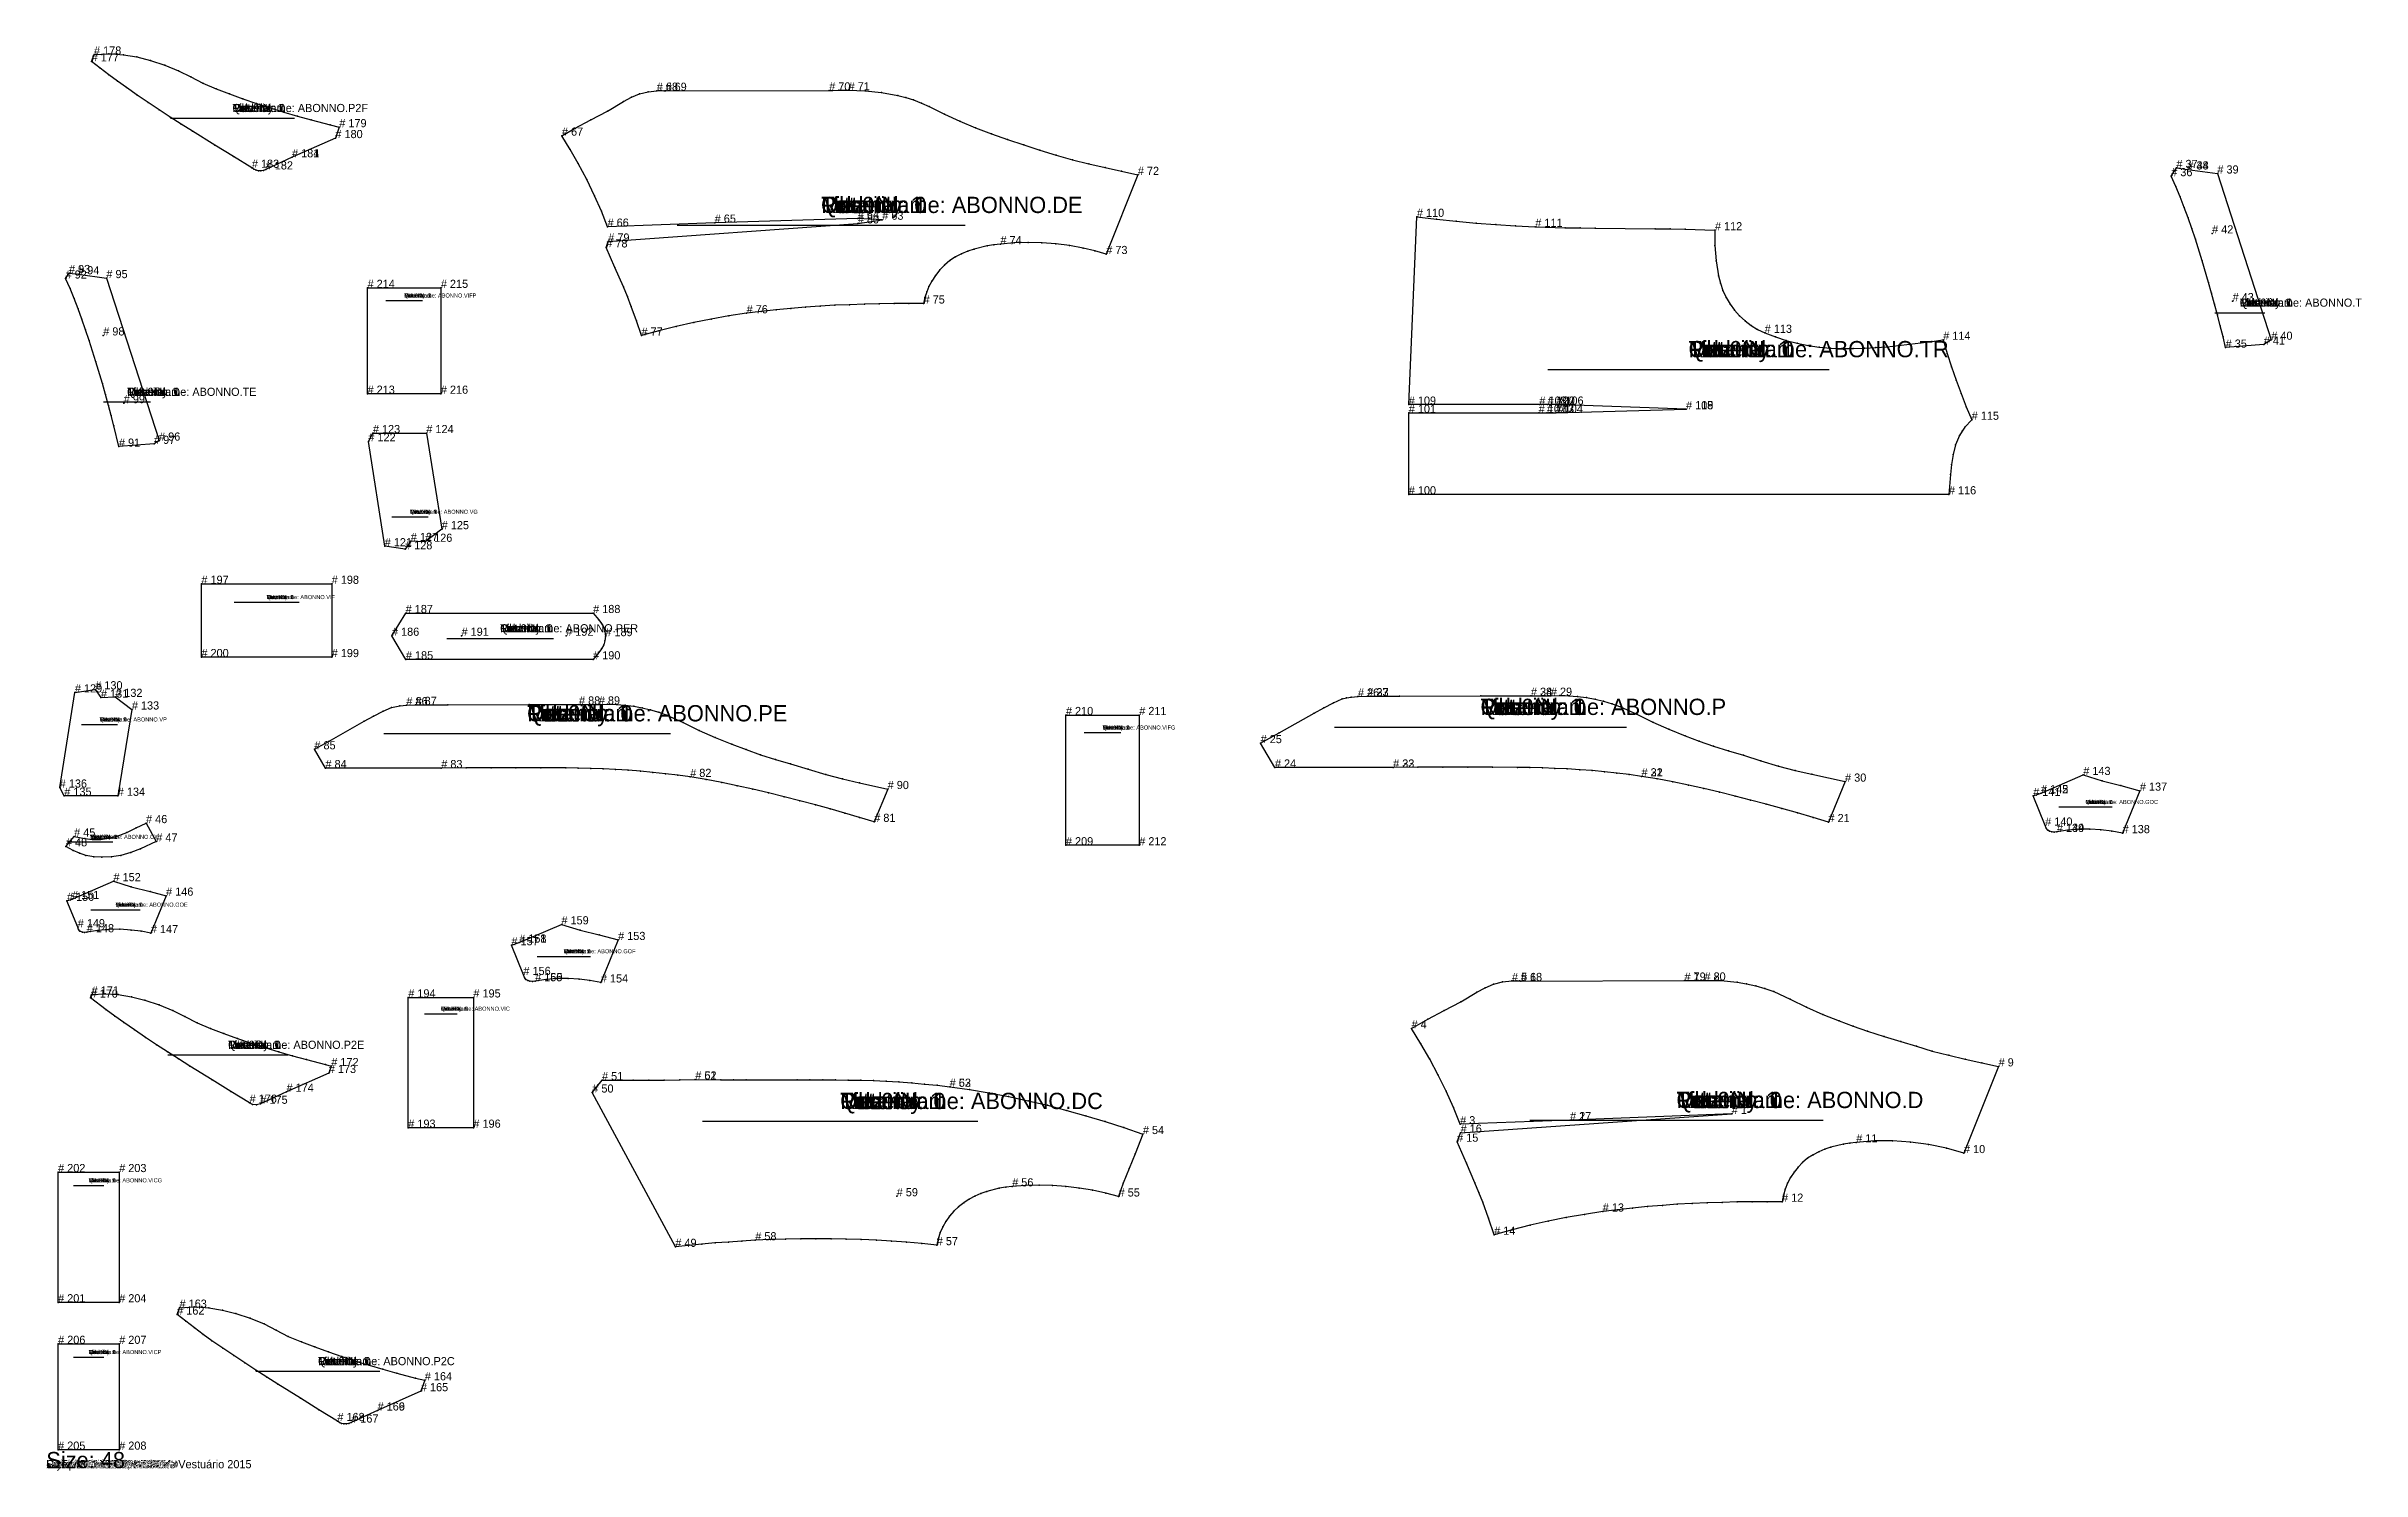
# Model space of a CAD drawing. Header units: metres. Extents: x 0 to 2843, y -3 to 1747.
import ezdxf

# ---------------------------------------------------------------- set-up
doc = ezdxf.new("R2010")
doc.units = ezdxf.units.M

msp = doc.modelspace()

# ---------------------------------------------------------------- texts
at = {"layer": '1'}
for s in ['Author: Audaces; Audaces Vestuário 2015', 'ASTM/PDE: 1', 'Style Name: ASTM D 6673', 'Sample Size: 48', 'Grade Rule Table: BONNO', 'Creation Date: 12-1-2025', 'Creation Time: 20:56', 'Curve Tolerance: 0.025', 'Units: METRIC']:
    msp.add_text(s, height=10, dxfattribs=at).set_placement((0, 0))

# ---------------------------------------------------------------- blocks, each defined once
blk = doc.blocks.new('1')
at = {"layer": '1'}
blk.add_lwpolyline([(2069.7, 435.2), (1871.2, 427.6), (1736.2, 422.5), (1728, 443), (1719, 463.1), (1709.3, 482.9), (1699, 502.4), (1688, 521.5), (1676.5, 540.3), (1696.4, 551.5), (1716.7, 562.2), (1737, 572.9), (1756.7, 584.8), (1766.8, 590.3), (1777.3, 594.6), (1788.3, 597.4), (1799.8, 598.6), (1801.8, 598.7), (1805.9, 598.7), (1809.2, 598.6), (1810.8, 598.5), (2011.7, 599), (2015.7, 599.1), (2023.8, 599.1), (2032, 599.1), (2036.2, 599.1), (2056.4, 599.1), (2076.5, 597.2), (2088, 595.2), (2099.3, 592.7), (2110.5, 589.5), (2121.4, 585.5), (2141.6, 576.3), (2161.5, 566.4), (2181.4, 557.5), (2201.7, 549.4), (2219, 542.9), (2236.4, 536.8), (2256.8, 530.4), (2277.2, 524.2), (2296.5, 518.3), (2315.7, 512.5), (2336.1, 507.4), (2356.5, 502.7), (2377, 498.1), (2397.4, 493.6), (2354.9, 387.1), (2333.3, 393.1), (2311.5, 397.6), (2289.4, 400.7), (2267.2, 402.2), (2244.9, 402.1), (2222.6, 400.3), (2214.6, 399.5), (2206.8, 398.2), (2191.5, 394.3), (2183.9, 391.8), (2176.6, 388.7), (2169.5, 385.1), (2162.9, 380.8), (2156.8, 375.7), (2151.2, 370), (2146.2, 363.8), (2141.9, 357.2), (2138.3, 350.3), (2135.4, 343), (2133.1, 335.4), (2131.5, 327.4), (2113.1, 327.4), (2094.7, 327.3), (2076.3, 327.1), (2058, 326.6), (2039.6, 326), (2021.2, 325.2), (2002.8, 324.2), (1984.5, 322.9), (1966.2, 321.4), (1947.9, 319.6), (1929.6, 317.6), (1911.3, 315.3), (1888.8, 311.9), (1866.4, 308), (1844.1, 303.5), (1822, 298.5), (1799.9, 292.9), (1778, 286.8), (1771.2, 307), (1763.9, 326.9), (1759.2, 338.9), (1754.2, 350.8), (1744, 374.6), (1732.5, 401.1), (1736.8, 412.2)], close=True, dxfattribs=at)
at = {"layer": '2'}
for p in [(1799.8, 598.6), (1810.8, 598.5), (2011.7, 599), (2036.2, 599.1), (1676.5, 540.3), (2397.4, 493.6), (1871.2, 427.6), (2069.7, 435.2), (1732.5, 401.1), (1736.2, 422.5), (1736.8, 412.2), (2222.6, 400.3), (2354.9, 387.1), (1911.3, 315.3), (2131.5, 327.4), (1778, 286.8)]:
    blk.add_point(p, dxfattribs=at)
at = {"layer": '3'}
for p in [(1788.3, 597.4), (1801.8, 598.7), (1805.9, 598.7), (1809.2, 598.6), (2015.7, 599.1), (2023.8, 599.1), (2032, 599.1), (2056.4, 599.1), (2076.5, 597.2), (1737, 572.9), (1756.7, 584.8), (1766.8, 590.3), (1777.3, 594.6), (2088, 595.2), (2099.3, 592.7), (2110.5, 589.5), (2121.4, 585.5), (2141.6, 576.3), (1696.4, 551.5), (1716.7, 562.2), (2161.5, 566.4), (2181.4, 557.5), (2201.7, 549.4), (2219, 542.9), (1688, 521.5), (2236.4, 536.8), (2256.8, 530.4), (2277.2, 524.2), (2296.5, 518.3), (2315.7, 512.5), (1699, 502.4), (2336.1, 507.4), (2356.5, 502.7), (2377, 498.1), (1709.3, 482.9), (1719, 463.1), (1728, 443), (2206.8, 398.2), (2214.6, 399.5), (2244.9, 402.1), (2267.2, 402.2), (2289.4, 400.7), (1744, 374.6), (2151.2, 370), (2156.8, 375.7), (2162.9, 380.8), (2169.5, 385.1), (2176.6, 388.7), (2183.9, 391.8), (2191.5, 394.3), (2311.5, 397.6), (2333.3, 393.1), (1754.2, 350.8), (2135.4, 343), (2138.3, 350.3), (2141.9, 357.2), (2146.2, 363.8), (1759.2, 338.9), (1763.9, 326.9), (1929.6, 317.6), (1947.9, 319.6), (1966.2, 321.4), (1984.5, 322.9), (2002.8, 324.2), (2021.2, 325.2), (2039.6, 326), (2058, 326.6), (2076.3, 327.1), (2094.7, 327.3), (2113.1, 327.4), (2133.1, 335.4), (1771.2, 307), (1799.9, 292.9), (1822, 298.5), (1844.1, 303.5), (1866.4, 308), (1888.8, 311.9)]:
    blk.add_point(p, dxfattribs=at)
at = {"layer": '4'}
for p in [(1810.8, 598.5, 7.5), (2011.7, 599, 7.5), (2036.2, 599.1, 5.7), (1871.2, 427.6, 7.5)]:
    blk.add_point(p, dxfattribs=at)
at = {"layer": '7'}
blk.add_line((1821.6, 427.4), (2182.1, 427.4), dxfattribs=at)
at = {"layer": '84'}
blk.add_lwpolyline([(2069.7, 435.2), (1871.2, 427.6), (1736.2, 422.5), (1728, 443), (1719, 463.1), (1709.3, 482.9), (1699, 502.4), (1688, 521.5), (1676.5, 540.3), (1696.4, 551.5), (1716.7, 562.2), (1737, 572.9), (1756.7, 584.8), (1766.8, 590.3), (1777.3, 594.6), (1788.3, 597.4), (1799.8, 598.6), (1801.8, 598.7), (1805.9, 598.7), (1809.2, 598.6), (1810.8, 598.5), (2011.7, 599), (2015.7, 599.1), (2023.8, 599.1), (2032, 599.1), (2036.2, 599.1), (2056.4, 599.1), (2076.5, 597.2), (2088, 595.2), (2099.3, 592.7), (2110.5, 589.5), (2121.4, 585.5), (2141.6, 576.3), (2161.5, 566.4), (2181.4, 557.5), (2201.7, 549.4), (2219, 542.9), (2236.4, 536.8), (2256.8, 530.4), (2277.2, 524.2), (2296.5, 518.3), (2315.7, 512.5), (2336.1, 507.4), (2356.5, 502.7), (2377, 498.1), (2397.4, 493.6), (2354.9, 387.1), (2333.3, 393.1), (2311.5, 397.6), (2289.4, 400.7), (2267.2, 402.2), (2244.9, 402.1), (2222.6, 400.3), (2214.6, 399.5), (2206.8, 398.2), (2191.5, 394.3), (2183.9, 391.8), (2176.6, 388.7), (2169.5, 385.1), (2162.9, 380.8), (2156.8, 375.7), (2151.2, 370), (2146.2, 363.8), (2141.9, 357.2), (2138.3, 350.3), (2135.4, 343), (2133.1, 335.4), (2131.5, 327.4), (2113.1, 327.4), (2094.7, 327.3), (2076.3, 327.1), (2058, 326.6), (2039.6, 326), (2021.2, 325.2), (2002.8, 324.2), (1984.5, 322.9), (1966.2, 321.4), (1947.9, 319.6), (1929.6, 317.6), (1911.3, 315.3), (1888.8, 311.9), (1866.4, 308), (1844.1, 303.5), (1822, 298.5), (1799.9, 292.9), (1778, 286.8), (1771.2, 307), (1763.9, 326.9), (1759.2, 338.9), (1754.2, 350.8), (1744, 374.6), (1732.5, 401.1), (1736.8, 412.2)], close=True, dxfattribs=at)
at = {"layer": '1'}
for s, height, p in [('# 18', 10, (1810.8, 598.5)), ('# 19', 10, (2011.7, 599)), ('# 20', 10, (2036.2, 599.1)), ('Tilt: 0', 20, (2001.8, 442.4)), ('Quantity: 1', 20, (2001.8, 442.4)), ('Piece Name: ABONNO.D', 20, (2001.8, 442.4)), ('Rotation: 0', 20, (2001.8, 442.4)), ('Fold: N', 20, (2001.8, 442.4)), ('Material: 1', 20, (2001.8, 442.4)), ('# 17', 10, (1871.2, 427.6)), ('Size: 48', 10, (0, 0))]:
    blk.add_text(s, height=height, dxfattribs=at).set_placement(p)
at = {"layer": '2'}
for s, p in [('# 5', (1799.8, 598.6)), ('# 6', (1810.8, 598.5)), ('# 7', (2011.7, 599)), ('# 8', (2036.2, 599.1)), ('# 4', (1676.5, 540.3)), ('# 9', (2397.4, 493.6)), ('# 3', (1736.2, 422.5)), ('# 2', (1871.2, 427.6)), ('# 1', (2069.7, 435.2)), ('# 15', (1732.5, 401.1)), ('# 16', (1736.8, 412.2)), ('# 11', (2222.6, 400.3)), ('# 10', (2354.9, 387.1)), ('# 13', (1911.3, 315.3)), ('# 12', (2131.5, 327.4)), ('# 14', (1778, 286.8))]:
    blk.add_text(s, height=10, dxfattribs=at).set_placement(p)
blk = doc.blocks.new('2')
at = {"layer": '1'}
blk.add_lwpolyline([(2188.5, 793.7), (2169.5, 799.4), (2150.4, 805.1), (2131.2, 810.5), (2112, 815.7), (2092.9, 820.8), (2073.8, 825.6), (2054.7, 830.3), (2035.5, 834.8), (2016.4, 839.1), (1997.3, 843.1), (1978.1, 846.7), (1958.9, 849.9), (1943.8, 852), (1928.6, 853.9), (1913.4, 855.6), (1898.2, 857), (1883, 858.1), (1867.7, 859), (1852.5, 859.7), (1837.2, 860.3), (1821.9, 860.6), (1806.7, 860.9), (1776.1, 861.2), (1745.6, 861.2), (1715, 861.2), (1684.4, 861), (1653.9, 860.7), (1508.8, 860.7), (1491.2, 890.7), (1513.9, 903.3), (1556.8, 927.7), (1568.6, 934.1), (1580.5, 940.3), (1591.4, 945), (1596.8, 946.4), (1602.2, 947.3), (1610.7, 947.9), (1622.3, 948.3), (1661.9, 948.4), (1761.7, 948.9), (1823.1, 948.8), (1847.6, 948.9), (1858.6, 949.2), (1869.6, 949), (1880.4, 948.1), (1891.2, 946.7), (1901.9, 944.7), (1912.4, 942.2), (1922.9, 939), (1933.1, 935.3), (1953.1, 926.2), (1972.8, 916.5), (1992.5, 907.8), (2012.4, 899.7), (2029.9, 893), (2047.4, 886.8), (2065.7, 881.2), (2084.1, 875.8), (2105.6, 869), (2127.2, 862.4), (2147.5, 857.3), (2168, 852.6), (2208.9, 843.4)], close=True, dxfattribs=at)
at = {"layer": '2'}
for p in [(1610.7, 947.9), (1622.3, 948.3), (1823.1, 948.8), (1847.6, 948.9), (1491.2, 890.7), (1508.8, 860.7), (1653.9, 860.7), (1958.9, 849.9), (2208.9, 843.4), (2188.5, 793.7)]:
    blk.add_point(p, dxfattribs=at)
at = {"layer": '3'}
for p in [(1580.5, 940.3), (1591.4, 945), (1596.8, 946.4), (1602.2, 947.3), (1661.9, 948.4), (1761.7, 948.9), (1858.6, 949.2), (1869.6, 949), (1880.4, 948.1), (1891.2, 946.7), (1901.9, 944.7), (1912.4, 942.2), (1922.9, 939), (1556.8, 927.7), (1568.6, 934.1), (1933.1, 935.3), (1953.1, 926.2), (1972.8, 916.5), (1513.9, 903.3), (1992.5, 907.8), (2012.4, 899.7), (2029.9, 893), (2047.4, 886.8), (1684.4, 861), (1715, 861.2), (1745.6, 861.2), (1776.1, 861.2), (1806.7, 860.9), (1821.9, 860.6), (1837.2, 860.3), (1852.5, 859.7), (1867.7, 859), (1883, 858.1), (1898.2, 857), (1913.4, 855.6), (1928.6, 853.9), (2065.7, 881.2), (2084.1, 875.8), (2105.6, 869), (2127.2, 862.4), (2147.5, 857.3), (1943.8, 852), (1978.1, 846.7), (1997.3, 843.1), (2016.4, 839.1), (2035.5, 834.8), (2054.7, 830.3), (2073.8, 825.6), (2168, 852.6), (2092.9, 820.8), (2112, 815.7), (2131.2, 810.5), (2150.4, 805.1), (2169.5, 799.4)]:
    blk.add_point(p, dxfattribs=at)
at = {"layer": '4'}
for p in [(1622.3, 948.3, 7.5), (1823.1, 948.8, 7.5), (1653.9, 860.7, 7.5), (1958.9, 849.9, 7.5)]:
    blk.add_point(p, dxfattribs=at)
at = {"layer": '7'}
blk.add_line((1581.7, 910.3), (1940.5, 910.3), dxfattribs=at)
at = {"layer": '84'}
blk.add_lwpolyline([(2188.5, 793.7), (2169.5, 799.4), (2150.4, 805.1), (2131.2, 810.5), (2112, 815.7), (2092.9, 820.8), (2073.8, 825.6), (2054.7, 830.3), (2035.5, 834.8), (2016.4, 839.1), (1997.3, 843.1), (1978.1, 846.7), (1958.9, 849.9), (1943.8, 852), (1928.6, 853.9), (1913.4, 855.6), (1898.2, 857), (1883, 858.1), (1867.7, 859), (1852.5, 859.7), (1837.2, 860.3), (1821.9, 860.6), (1806.7, 860.9), (1776.1, 861.2), (1745.6, 861.2), (1715, 861.2), (1684.4, 861), (1653.9, 860.7), (1508.8, 860.7), (1491.2, 890.7), (1513.9, 903.3), (1556.8, 927.7), (1568.6, 934.1), (1580.5, 940.3), (1591.4, 945), (1596.8, 946.4), (1602.2, 947.3), (1610.7, 947.9), (1622.3, 948.3), (1661.9, 948.4), (1761.7, 948.9), (1823.1, 948.8), (1847.6, 948.9), (1858.6, 949.2), (1869.6, 949), (1880.4, 948.1), (1891.2, 946.7), (1901.9, 944.7), (1912.4, 942.2), (1922.9, 939), (1933.1, 935.3), (1953.1, 926.2), (1972.8, 916.5), (1992.5, 907.8), (2012.4, 899.7), (2029.9, 893), (2047.4, 886.8), (2065.7, 881.2), (2084.1, 875.8), (2105.6, 869), (2127.2, 862.4), (2147.5, 857.3), (2168, 852.6), (2208.9, 843.4)], close=True, dxfattribs=at)
at = {"layer": '1'}
for s, height, p in [('# 33', 10, (1622.3, 948.3)), ('Tilt: 0', 20, (1761.1, 925.3)), ('Quantity: 1', 20, (1761.1, 925.3)), ('Piece Name: ABONNO.P', 20, (1761.1, 925.3)), ('Rotation: 0', 20, (1761.1, 925.3)), ('Fold: N', 20, (1761.1, 925.3)), ('Material: 1', 20, (1761.1, 925.3)), ('# 34', 10, (1823.1, 948.8)), ('# 32', 10, (1653.9, 860.7)), ('# 31', 10, (1958.9, 849.9)), ('Size: 48', 20, (0, 0))]:
    blk.add_text(s, height=height, dxfattribs=at).set_placement(p)
at = {"layer": '2'}
for s, p in [('# 26', (1610.7, 947.9)), ('# 27', (1622.3, 948.3)), ('# 28', (1823.1, 948.8)), ('# 29', (1847.6, 948.9)), ('# 25', (1491.2, 890.7)), ('# 24', (1508.8, 860.7)), ('# 23', (1653.9, 860.7)), ('# 22', (1958.9, 849.9)), ('# 30', (2208.9, 843.4)), ('# 21', (2188.5, 793.7))]:
    blk.add_text(s, height=10, dxfattribs=at).set_placement(p)
blk = doc.blocks.new('3')
at = {"layer": '1'}
blk.add_lwpolyline([(2676.2, 1376.5), (2673, 1389.9), (2669.6, 1403.3), (2666.2, 1416.7), (2662.6, 1430.1), (2658.9, 1443.4), (2655, 1456.7), (2647.2, 1483.2), (2639, 1509.6), (2634.7, 1522.8), (2630.2, 1535.8), (2625.4, 1548.8), (2620.3, 1561.6), (2615, 1574.4), (2609.4, 1587.1), (2615.8, 1597.2), (2629.3, 1595.4), (2666.1, 1590.4), (2732.3, 1386.2), (2723.1, 1380.2)], close=True, dxfattribs=at)
at = {"layer": '13'}
for p in [(2659.6, 1516.8), (2684.8, 1433.6)]:
    blk.add_point(p, dxfattribs=at)
at = {"layer": '2'}
for p in [(2615.8, 1597.2), (2629.3, 1595.4), (2609.4, 1587.1), (2666.1, 1590.4), (2676.2, 1376.5), (2723.1, 1380.2), (2732.3, 1386.2)]:
    blk.add_point(p, dxfattribs=at)
at = {"layer": '3'}
for p in [(2615, 1574.4), (2620.3, 1561.6), (2625.4, 1548.8), (2630.2, 1535.8), (2634.7, 1522.8), (2639, 1509.6), (2647.2, 1483.2), (2655, 1456.7), (2658.9, 1443.4), (2662.6, 1430.1), (2666.2, 1416.7), (2669.6, 1403.3), (2673, 1389.9)]:
    blk.add_point(p, dxfattribs=at)
at = {"layer": '4'}
blk.add_point((2629.3, 1595.4, 5), dxfattribs=at)
at = {"layer": '7'}
blk.add_line((2662.8, 1419.3), (2724.2, 1419.3), dxfattribs=at)
at = {"layer": '84'}
blk.add_lwpolyline([(2676.2, 1376.5), (2673, 1389.9), (2669.6, 1403.3), (2666.2, 1416.7), (2662.6, 1430.1), (2658.9, 1443.4), (2655, 1456.7), (2647.2, 1483.2), (2639, 1509.6), (2634.7, 1522.8), (2630.2, 1535.8), (2625.4, 1548.8), (2620.3, 1561.6), (2615, 1574.4), (2609.4, 1587.1), (2615.8, 1597.2), (2629.3, 1595.4), (2666.1, 1590.4), (2732.3, 1386.2), (2723.1, 1380.2)], close=True, dxfattribs=at)
at = {"layer": '1'}
for s, height, p in [('# 44', 10, (2629.3, 1595.4)), ('Tilt: 0', 10, (2693.5, 1426.8)), ('Quantity: 1', 10, (2693.5, 1426.8)), ('Piece Name: ABONNO.T', 10, (2693.5, 1426.8)), ('Rotation: 0', 10, (2693.5, 1426.8)), ('Fold: N', 10, (2693.5, 1426.8)), ('Material: 1', 10, (2693.5, 1426.8)), ('Size: 48', 20, (0, 0))]:
    blk.add_text(s, height=height, dxfattribs=at).set_placement(p)
at = {"layer": '13'}
for s, p in [('# 42', (2659.6, 1516.8)), ('# 43', (2684.8, 1433.6))]:
    blk.add_text(s, height=10, dxfattribs=at).set_placement(p)
at = {"layer": '2'}
for s, p in [('# 36', (2609.4, 1587.1)), ('# 37', (2615.8, 1597.2)), ('# 38', (2629.3, 1595.4)), ('# 39', (2666.1, 1590.4)), ('# 40', (2732.3, 1386.2)), ('# 35', (2676.2, 1376.5)), ('# 41', (2723.1, 1380.2))]:
    blk.add_text(s, height=10, dxfattribs=at).set_placement(p)
blk = doc.blocks.new('4')
at = {"layer": '1'}
blk.add_lwpolyline([(34.2, 776), (47.3, 773.5), (56.9, 772.4), (66.4, 772.3), (76.8, 773.8), (86.9, 776.5), (98.8, 781.1), (110.5, 786.5), (122.5, 792.4), (135.1, 769.8), (115.5, 760.7), (103.7, 756.2), (91.5, 752.7), (79.9, 750.9), (68.2, 750.5), (58.4, 751.1), (48.7, 752.8), (40.6, 755.4), (32.9, 758.8), (24.1, 763.9)], close=True, dxfattribs=at)
at = {"layer": '2'}
for p in [(34.2, 776), (122.5, 792.4), (135.1, 769.8), (24.1, 763.9)]:
    blk.add_point(p, dxfattribs=at)
at = {"layer": '3'}
for p in [(47.3, 773.5), (56.9, 772.4), (66.4, 772.3), (76.8, 773.8), (86.9, 776.5), (98.8, 781.1), (110.5, 786.5), (32.9, 758.8), (40.6, 755.4), (48.7, 752.8), (58.4, 751.1), (68.2, 750.5), (79.9, 750.9), (91.5, 752.7), (103.7, 756.2), (115.5, 760.7)]:
    blk.add_point(p, dxfattribs=at)
at = {"layer": '7'}
blk.add_line((26.2, 769.3), (81.7, 769.3), dxfattribs=at)
at = {"layer": '84'}
blk.add_lwpolyline([(34.2, 776), (47.3, 773.5), (56.9, 772.4), (66.4, 772.3), (76.8, 773.8), (86.9, 776.5), (98.8, 781.1), (110.5, 786.5), (122.5, 792.4), (135.1, 769.8), (115.5, 760.7), (103.7, 756.2), (91.5, 752.7), (79.9, 750.9), (68.2, 750.5), (58.4, 751.1), (48.7, 752.8), (40.6, 755.4), (32.9, 758.8), (24.1, 763.9)], close=True, dxfattribs=at)
at = {"layer": '1'}
for s, height, p in [('Tilt: 0', 5, (54, 773.1)), ('Quantity: 1', 5, (54, 773.1)), ('Piece Name: ABONNO.CX', 5, (54, 773.1)), ('Rotation: 0', 5, (54, 773.1)), ('Fold: N', 5, (54, 773.1)), ('Material: 1', 5, (54, 773.1)), ('Size: 48', 10, (0, 0))]:
    blk.add_text(s, height=height, dxfattribs=at).set_placement(p)
at = {"layer": '2'}
for s, p in [('# 46', (122.5, 792.4)), ('# 48', (24.1, 763.9)), ('# 45', (34.2, 776)), ('# 47', (135.1, 769.8))]:
    blk.add_text(s, height=10, dxfattribs=at).set_placement(p)
blk = doc.blocks.new('5')
at = {"layer": '1'}
blk.add_lwpolyline([(772.5, 271.9), (670.5, 461.5), (682.4, 476.6), (701.5, 476.6), (720.6, 476.6), (739.7, 476.7), (758.8, 476.9), (777.9, 477.2), (797, 477.6), (828.2, 477.2), (843.9, 477.1), (859.5, 477), (922.1, 477.3), (937.7, 477.3), (953.4, 477.3), (969, 477.2), (984.6, 476.9), (1000.3, 476.6), (1015.9, 476.1), (1031.5, 475.4), (1047.1, 474.5), (1062.7, 473.4), (1078.3, 472), (1093.9, 470.5), (1109.4, 468.6), (1133.6, 465.3), (1157.7, 461.3), (1181.7, 456.7), (1205.6, 451.5), (1229.4, 445.8), (1253.1, 439.6), (1276.7, 432.9), (1300.1, 425.8), (1323.4, 418.4), (1346.6, 410.5), (1337.1, 386.3), (1329.6, 368.3), (1322.3, 350.1), (1316.8, 333.8), (1300.9, 338), (1284.7, 341.4), (1268.5, 344.1), (1252.1, 346), (1235.6, 347.2), (1219.1, 347.6), (1202.6, 347.3), (1186.1, 346.2), (1178.1, 345.3), (1170.3, 344), (1155, 340), (1147.6, 337.3), (1140.3, 334.1), (1133.3, 330.4), (1126.6, 326), (1120.3, 321.1), (1114.5, 315.7), (1109.3, 309.7), (1104.7, 303.3), (1100.9, 296.6), (1097.8, 289.5), (1095.3, 282), (1093.5, 274), (1075, 276), (1056.5, 277.6), (1037.9, 279.1), (1019.4, 280.2), (1000.8, 281), (982.2, 281.6), (963.6, 282), (945, 282), (926.4, 281.9), (907.8, 281.5), (889.2, 280.8), (870.6, 280), (854.2, 279), (837.9, 277.9), (821.5, 276.7), (805.1, 275.2), (788.8, 273.6)], close=True, dxfattribs=at)
at = {"layer": '13'}
for p in [(1044.3, 444.1), (1044.3, 334.1)]:
    blk.add_point(p, dxfattribs=at)
at = {"layer": '2'}
for p in [(670.5, 461.5), (682.4, 476.6), (797, 477.6), (1109.4, 468.6), (1346.6, 410.5), (1186.1, 346.2), (1316.8, 333.8), (772.5, 271.9), (870.6, 280), (1093.5, 274)]:
    blk.add_point(p, dxfattribs=at)
at = {"layer": '3'}
for p in [(701.5, 476.6), (720.6, 476.6), (739.7, 476.7), (758.8, 476.9), (777.9, 477.2), (828.2, 477.2), (843.9, 477.1), (859.5, 477), (922.1, 477.3), (937.7, 477.3), (953.4, 477.3), (969, 477.2), (984.6, 476.9), (1000.3, 476.6), (1015.9, 476.1), (1031.5, 475.4), (1047.1, 474.5), (1062.7, 473.4), (1078.3, 472), (1093.9, 470.5), (1133.6, 465.3), (1157.7, 461.3), (1181.7, 456.7), (1205.6, 451.5), (1229.4, 445.8), (1253.1, 439.6), (1276.7, 432.9), (1300.1, 425.8), (1323.4, 418.4), (1337.1, 386.3), (1170.3, 344), (1178.1, 345.3), (1202.6, 347.3), (1219.1, 347.6), (1235.6, 347.2), (1252.1, 346), (1268.5, 344.1), (1284.7, 341.4), (1322.3, 350.1), (1329.6, 368.3), (1114.5, 315.7), (1120.3, 321.1), (1126.6, 326), (1133.3, 330.4), (1140.3, 334.1), (1147.6, 337.3), (1155, 340), (1300.9, 338), (1097.8, 289.5), (1100.9, 296.6), (1104.7, 303.3), (1109.3, 309.7), (788.8, 273.6), (805.1, 275.2), (821.5, 276.7), (837.9, 277.9), (854.2, 279), (889.2, 280.8), (907.8, 281.5), (926.4, 281.9), (945, 282), (963.6, 282), (982.2, 281.6), (1000.8, 281), (1019.4, 280.2), (1037.9, 279.1), (1056.5, 277.6), (1075, 276), (1095.3, 282)]:
    blk.add_point(p, dxfattribs=at)
at = {"layer": '4'}
for p in [(797, 477.6, 7.5), (1109.4, 468.6, 7.5)]:
    blk.add_point(p, dxfattribs=at)
at = {"layer": '7'}
blk.add_line((805.9, 426.2), (1143.9, 426.2), dxfattribs=at)
at = {"layer": '84'}
blk.add_lwpolyline([(772.5, 271.9), (670.5, 461.5), (682.4, 476.6), (701.5, 476.6), (720.6, 476.6), (739.7, 476.7), (758.8, 476.9), (777.9, 477.2), (797, 477.6), (828.2, 477.2), (843.9, 477.1), (859.5, 477), (922.1, 477.3), (937.7, 477.3), (953.4, 477.3), (969, 477.2), (984.6, 476.9), (1000.3, 476.6), (1015.9, 476.1), (1031.5, 475.4), (1047.1, 474.5), (1062.7, 473.4), (1078.3, 472), (1093.9, 470.5), (1109.4, 468.6), (1133.6, 465.3), (1157.7, 461.3), (1181.7, 456.7), (1205.6, 451.5), (1229.4, 445.8), (1253.1, 439.6), (1276.7, 432.9), (1300.1, 425.8), (1323.4, 418.4), (1346.6, 410.5), (1337.1, 386.3), (1329.6, 368.3), (1322.3, 350.1), (1316.8, 333.8), (1300.9, 338), (1284.7, 341.4), (1268.5, 344.1), (1252.1, 346), (1235.6, 347.2), (1219.1, 347.6), (1202.6, 347.3), (1186.1, 346.2), (1178.1, 345.3), (1170.3, 344), (1155, 340), (1147.6, 337.3), (1140.3, 334.1), (1133.3, 330.4), (1126.6, 326), (1120.3, 321.1), (1114.5, 315.7), (1109.3, 309.7), (1104.7, 303.3), (1100.9, 296.6), (1097.8, 289.5), (1095.3, 282), (1093.5, 274), (1075, 276), (1056.5, 277.6), (1037.9, 279.1), (1019.4, 280.2), (1000.8, 281), (982.2, 281.6), (963.6, 282), (945, 282), (926.4, 281.9), (907.8, 281.5), (889.2, 280.8), (870.6, 280), (854.2, 279), (837.9, 277.9), (821.5, 276.7), (805.1, 275.2), (788.8, 273.6)], close=True, dxfattribs=at)
at = {"layer": '1'}
for s, height, p in [('# 61', 10, (797, 477.6)), ('Tilt: 0', 20, (974.9, 441.2)), ('Quantity: 1', 20, (974.9, 441.2)), ('Piece Name: ABONNO.DC', 20, (974.9, 441.2)), ('Rotation: 0', 20, (974.9, 441.2)), ('Fold: N', 20, (974.9, 441.2)), ('Material: 1', 20, (974.9, 441.2)), ('# 62', 10, (1109.4, 468.6)), ('Size: 48', 5, (0, 0))]:
    blk.add_text(s, height=height, dxfattribs=at).set_placement(p)
at = {"layer": '13'}
for s, p in [('# 60', (1044.3, 444.1)), ('# 59', (1044.3, 334.1))]:
    blk.add_text(s, height=10, dxfattribs=at).set_placement(p)
at = {"layer": '2'}
for s, p in [('# 51', (682.4, 476.6)), ('# 52', (797, 477.6)), ('# 50', (670.5, 461.5)), ('# 53', (1109.4, 468.6)), ('# 54', (1346.6, 410.5)), ('# 56', (1186.1, 346.2)), ('# 55', (1316.8, 333.8)), ('# 58', (870.6, 280)), ('# 49', (772.5, 271.9)), ('# 57', (1093.5, 274))]:
    blk.add_text(s, height=10, dxfattribs=at).set_placement(p)
blk = doc.blocks.new('6')
at = {"layer": '1'}
blk.add_lwpolyline([(1026.5, 1533.6), (996.5, 1535.2), (820.8, 1530), (689.2, 1525.1), (681.6, 1544.2), (673.3, 1563), (663.6, 1583.1), (653.1, 1602.9), (643.4, 1620.1), (633.2, 1636.9), (648.6, 1645.6), (668.8, 1656.2), (689.2, 1667), (708.9, 1678.9), (718.5, 1684.1), (728.6, 1688.3), (738.9, 1690.9), (749.7, 1692.1), (751.7, 1692.2), (755.6, 1692.2), (758.8, 1692.1), (760.4, 1692), (961.4, 1692.4), (965.4, 1692.5), (973.4, 1692.6), (981.3, 1692.6), (985.2, 1692.6), (1005.5, 1692), (1025.7, 1689.9), (1045.6, 1686.3), (1055.5, 1683.8), (1065.1, 1680.8), (1074.8, 1677), (1084.3, 1672.7), (1103.1, 1663.5), (1122, 1654.6), (1141.2, 1646.4), (1160.7, 1639.2), (1180.4, 1632.4), (1200.2, 1625.5), (1220.2, 1618.9), (1240.1, 1612.8), (1260.1, 1607.3), (1280.1, 1602.4), (1300.2, 1597.7), (1320.3, 1593.1), (1340.4, 1588.7), (1301.6, 1491.5), (1287.5, 1495.5), (1273.2, 1498.9), (1256.5, 1501.9), (1239.7, 1504.1), (1222.7, 1505.4), (1205.7, 1505.8), (1188.7, 1505.2), (1171.7, 1503.6), (1163.5, 1502.8), (1155.4, 1501.5), (1139.6, 1497.5), (1131.7, 1494.9), (1124, 1491.7), (1116.6, 1487.9), (1109.7, 1483.4), (1103.1, 1478), (1097.1, 1472), (1091.9, 1465.3), (1087.3, 1458.2), (1083.9, 1451.8), (1081.2, 1445.1), (1078.9, 1438.1), (1077.3, 1430.7), (1059.1, 1430.8), (1041, 1430.7), (1022.8, 1430.4), (1004.7, 1429.9), (986.5, 1429.3), (968.4, 1428.5), (950.3, 1427.5), (932.2, 1426.2), (914.1, 1424.7), (896.1, 1423), (878, 1420.9), (860, 1418.7), (838.2, 1415.4), (816.5, 1411.6), (795, 1407.3), (773.5, 1402.5), (752.1, 1397.1), (730.9, 1391.3), (724.8, 1409.3), (718.3, 1427.1), (713.6, 1439.2), (708.6, 1451.2), (698.3, 1475), (687.7, 1499.6), (690.1, 1506.8), (996.6, 1529.1)], close=True, dxfattribs=at)
at = {"layer": '2'}
for p in [(749.7, 1692.1), (760.4, 1692), (961.4, 1692.4), (985.2, 1692.6), (633.2, 1636.9), (1340.4, 1588.7), (689.2, 1525.1), (820.8, 1530), (996.5, 1535.2), (996.6, 1529.1), (1026.5, 1533.6), (687.7, 1499.6), (690.1, 1506.8), (1171.7, 1503.6), (1301.6, 1491.5), (1077.3, 1430.7), (860, 1418.7), (730.9, 1391.3)]:
    blk.add_point(p, dxfattribs=at)
at = {"layer": '3'}
for p in [(708.9, 1678.9), (718.5, 1684.1), (728.6, 1688.3), (738.9, 1690.9), (751.7, 1692.2), (755.6, 1692.2), (758.8, 1692.1), (965.4, 1692.5), (973.4, 1692.6), (981.3, 1692.6), (1005.5, 1692), (1025.7, 1689.9), (1045.6, 1686.3), (1055.5, 1683.8), (1065.1, 1680.8), (668.8, 1656.2), (689.2, 1667), (1074.8, 1677), (1084.3, 1672.7), (1103.1, 1663.5), (1122, 1654.6), (648.6, 1645.6), (1141.2, 1646.4), (1160.7, 1639.2), (1180.4, 1632.4), (1200.2, 1625.5), (643.4, 1620.1), (653.1, 1602.9), (1220.2, 1618.9), (1240.1, 1612.8), (1260.1, 1607.3), (1280.1, 1602.4), (1300.2, 1597.7), (1320.3, 1593.1), (663.6, 1583.1), (673.3, 1563), (681.6, 1544.2), (1109.7, 1483.4), (1116.6, 1487.9), (1124, 1491.7), (1131.7, 1494.9), (1139.6, 1497.5), (1155.4, 1501.5), (1163.5, 1502.8), (1188.7, 1505.2), (1205.7, 1505.8), (1222.7, 1505.4), (1239.7, 1504.1), (1256.5, 1501.9), (1273.2, 1498.9), (1287.5, 1495.5), (698.3, 1475), (708.6, 1451.2), (1083.9, 1451.8), (1087.3, 1458.2), (1091.9, 1465.3), (1097.1, 1472), (1103.1, 1478), (713.6, 1439.2), (718.3, 1427.1), (896.1, 1423), (914.1, 1424.7), (932.2, 1426.2), (950.3, 1427.5), (968.4, 1428.5), (986.5, 1429.3), (1004.7, 1429.9), (1022.8, 1430.4), (1041, 1430.7), (1059.1, 1430.8), (1078.9, 1438.1), (1081.2, 1445.1), (724.8, 1409.3), (752.1, 1397.1), (773.5, 1402.5), (795, 1407.3), (816.5, 1411.6), (838.2, 1415.4), (878, 1420.9)]:
    blk.add_point(p, dxfattribs=at)
at = {"layer": '7'}
blk.add_line((774.6, 1526.9), (1128.3, 1526.9), dxfattribs=at)
at = {"layer": '84'}
blk.add_lwpolyline([(1026.5, 1533.6), (996.5, 1535.2), (820.8, 1530), (689.2, 1525.1), (681.6, 1544.2), (673.3, 1563), (663.6, 1583.1), (653.1, 1602.9), (643.4, 1620.1), (633.2, 1636.9), (648.6, 1645.6), (668.8, 1656.2), (689.2, 1667), (708.9, 1678.9), (718.5, 1684.1), (728.6, 1688.3), (738.9, 1690.9), (749.7, 1692.1), (751.7, 1692.2), (755.6, 1692.2), (758.8, 1692.1), (760.4, 1692), (961.4, 1692.4), (965.4, 1692.5), (973.4, 1692.6), (981.3, 1692.6), (985.2, 1692.6), (1005.5, 1692), (1025.7, 1689.9), (1045.6, 1686.3), (1055.5, 1683.8), (1065.1, 1680.8), (1074.8, 1677), (1084.3, 1672.7), (1103.1, 1663.5), (1122, 1654.6), (1141.2, 1646.4), (1160.7, 1639.2), (1180.4, 1632.4), (1200.2, 1625.5), (1220.2, 1618.9), (1240.1, 1612.8), (1260.1, 1607.3), (1280.1, 1602.4), (1300.2, 1597.7), (1320.3, 1593.1), (1340.4, 1588.7), (1301.6, 1491.5), (1287.5, 1495.5), (1273.2, 1498.9), (1256.5, 1501.9), (1239.7, 1504.1), (1222.7, 1505.4), (1205.7, 1505.8), (1188.7, 1505.2), (1171.7, 1503.6), (1163.5, 1502.8), (1155.4, 1501.5), (1139.6, 1497.5), (1131.7, 1494.9), (1124, 1491.7), (1116.6, 1487.9), (1109.7, 1483.4), (1103.1, 1478), (1097.1, 1472), (1091.9, 1465.3), (1087.3, 1458.2), (1083.9, 1451.8), (1081.2, 1445.1), (1078.9, 1438.1), (1077.3, 1430.7), (1059.1, 1430.8), (1041, 1430.7), (1022.8, 1430.4), (1004.7, 1429.9), (986.5, 1429.3), (968.4, 1428.5), (950.3, 1427.5), (932.2, 1426.2), (914.1, 1424.7), (896.1, 1423), (878, 1420.9), (860, 1418.7), (838.2, 1415.4), (816.5, 1411.6), (795, 1407.3), (773.5, 1402.5), (752.1, 1397.1), (730.9, 1391.3), (724.8, 1409.3), (718.3, 1427.1), (713.6, 1439.2), (708.6, 1451.2), (698.3, 1475), (687.7, 1499.6), (690.1, 1506.8), (996.6, 1529.1)], close=True, dxfattribs=at)
at = {"layer": '1'}
for s, p in [('Tilt: 0', (951.4, 1541.9)), ('Quantity: 1', (951.4, 1541.9)), ('Piece Name: ABONNO.DE', (951.4, 1541.9)), ('Rotation: 0', (951.4, 1541.9)), ('Fold: N', (951.4, 1541.9)), ('Material: 1', (951.4, 1541.9)), ('Size: 48', (0, 0))]:
    blk.add_text(s, height=20, dxfattribs=at).set_placement(p)
at = {"layer": '2'}
for s, p in [('# 68', (749.7, 1692.1)), ('# 69', (760.4, 1692)), ('# 70', (961.4, 1692.4)), ('# 71', (985.2, 1692.6)), ('# 67', (633.2, 1636.9)), ('# 72', (1340.4, 1588.7)), ('# 65', (820.8, 1530)), ('# 64', (996.5, 1535.2)), ('# 80', (996.6, 1529.1)), ('# 63', (1026.5, 1533.6)), ('# 78', (687.7, 1499.6)), ('# 66', (689.2, 1525.1)), ('# 79', (690.1, 1506.8)), ('# 74', (1171.7, 1503.6)), ('# 73', (1301.6, 1491.5)), ('# 76', (860, 1418.7)), ('# 75', (1077.3, 1430.7)), ('# 77', (730.9, 1391.3))]:
    blk.add_text(s, height=10, dxfattribs=at).set_placement(p)
blk = doc.blocks.new('7')
at = {"layer": '1'}
blk.add_lwpolyline([(1016.7, 794), (998.7, 799.5), (980.6, 804.8), (962.5, 809.9), (944.4, 814.9), (925.3, 819.9), (906.1, 824.8), (886.9, 829.5), (867.7, 834), (848.5, 838.3), (829.4, 842.3), (810.1, 845.9), (790.7, 849.2), (775.5, 851.3), (760.3, 853.2), (745, 854.8), (729.7, 856.2), (714.4, 857.4), (699.1, 858.3), (683.8, 859), (668.5, 859.5), (653.2, 859.9), (637.9, 860.2), (607.2, 860.4), (576.7, 860.5), (546.1, 860.5), (515.5, 860.3), (485, 860), (342.8, 860), (329.2, 883.1), (347.4, 893.3), (390.3, 917.6), (401.9, 924), (413.8, 930.1), (424, 934.5), (434, 936.6), (442.2, 937.2), (453.4, 937.6), (493, 937.7), (592.8, 938.2), (654.2, 938.1), (678.5, 938.2), (689.3, 938.5), (700, 938.3), (710.7, 937.5), (721.3, 936.1), (731.7, 934.1), (742, 931.6), (752.2, 928.6), (762.2, 925), (782.1, 916), (801.7, 906.3), (821.5, 897.6), (841.7, 889.5), (859.3, 882.7), (877.1, 876.4), (895.5, 870.8), (914, 865.4), (935.7, 858.6), (957.4, 852), (977.9, 846.8), (998.5, 842.1), (1033.2, 834.3)], close=True, dxfattribs=at)
at = {"layer": '2'}
for p in [(442.2, 937.2), (453.4, 937.6), (654.2, 938.1), (678.5, 938.2), (329.2, 883.1), (342.8, 860), (485, 860), (790.7, 849.2), (1033.2, 834.3), (1016.7, 794)]:
    blk.add_point(p, dxfattribs=at)
at = {"layer": '3'}
for p in [(689.3, 938.5), (700, 938.3), (390.3, 917.6), (401.9, 924), (413.8, 930.1), (424, 934.5), (434, 936.6), (493, 937.7), (592.8, 938.2), (710.7, 937.5), (721.3, 936.1), (731.7, 934.1), (742, 931.6), (752.2, 928.6), (762.2, 925), (782.1, 916), (347.4, 893.3), (801.7, 906.3), (821.5, 897.6), (841.7, 889.5), (859.3, 882.7), (515.5, 860.3), (546.1, 860.5), (576.7, 860.5), (607.2, 860.4), (637.9, 860.2), (653.2, 859.9), (668.5, 859.5), (683.8, 859), (699.1, 858.3), (714.4, 857.4), (729.7, 856.2), (745, 854.8), (760.3, 853.2), (877.1, 876.4), (895.5, 870.8), (914, 865.4), (935.7, 858.6), (775.5, 851.3), (810.1, 845.9), (829.4, 842.3), (848.5, 838.3), (867.7, 834), (886.9, 829.5), (906.1, 824.8), (957.4, 852), (977.9, 846.8), (998.5, 842.1), (925.3, 819.9), (944.4, 814.9), (962.5, 809.9), (980.6, 804.8), (998.7, 799.5)]:
    blk.add_point(p, dxfattribs=at)
at = {"layer": '7'}
blk.add_line((414.4, 902.4), (766.4, 902.4), dxfattribs=at)
at = {"layer": '84'}
blk.add_lwpolyline([(1016.7, 794), (998.7, 799.5), (980.6, 804.8), (962.5, 809.9), (944.4, 814.9), (925.3, 819.9), (906.1, 824.8), (886.9, 829.5), (867.7, 834), (848.5, 838.3), (829.4, 842.3), (810.1, 845.9), (790.7, 849.2), (775.5, 851.3), (760.3, 853.2), (745, 854.8), (729.7, 856.2), (714.4, 857.4), (699.1, 858.3), (683.8, 859), (668.5, 859.5), (653.2, 859.9), (637.9, 860.2), (607.2, 860.4), (576.7, 860.5), (546.1, 860.5), (515.5, 860.3), (485, 860), (342.8, 860), (329.2, 883.1), (347.4, 893.3), (390.3, 917.6), (401.9, 924), (413.8, 930.1), (424, 934.5), (434, 936.6), (442.2, 937.2), (453.4, 937.6), (493, 937.7), (592.8, 938.2), (654.2, 938.1), (678.5, 938.2), (689.3, 938.5), (700, 938.3), (710.7, 937.5), (721.3, 936.1), (731.7, 934.1), (742, 931.6), (752.2, 928.6), (762.2, 925), (782.1, 916), (801.7, 906.3), (821.5, 897.6), (841.7, 889.5), (859.3, 882.7), (877.1, 876.4), (895.5, 870.8), (914, 865.4), (935.7, 858.6), (957.4, 852), (977.9, 846.8), (998.5, 842.1), (1033.2, 834.3)], close=True, dxfattribs=at)
at = {"layer": '1'}
for s, p in [('Tilt: 0', (590.4, 917.4)), ('Quantity: 1', (590.4, 917.4)), ('Piece Name: ABONNO.PE', (590.4, 917.4)), ('Rotation: 0', (590.4, 917.4)), ('Fold: N', (590.4, 917.4)), ('Material: 1', (590.4, 917.4)), ('Size: 48', (0, 0))]:
    blk.add_text(s, height=20, dxfattribs=at).set_placement(p)
at = {"layer": '2'}
for s, p in [('# 86', (442.2, 937.2)), ('# 87', (453.4, 937.6)), ('# 88', (654.2, 938.1)), ('# 89', (678.5, 938.2)), ('# 85', (329.2, 883.1)), ('# 84', (342.8, 860)), ('# 83', (485, 860)), ('# 82', (790.7, 849.2)), ('# 90', (1033.2, 834.3)), ('# 81', (1016.7, 794))]:
    blk.add_text(s, height=10, dxfattribs=at).set_placement(p)
blk = doc.blocks.new('8')
at = {"layer": '1'}
blk.add_lwpolyline([(89.2, 1254.9), (83, 1280.3), (79.7, 1293), (76.3, 1305.6), (72.6, 1319), (68.8, 1332.3), (60.9, 1358.9), (52.7, 1385.4), (48.3, 1398.6), (43.8, 1411.7), (39.1, 1424.2), (34.2, 1436.7), (29.1, 1449.1), (23.7, 1461.4), (27.9, 1468.1), (39.1, 1466.6), (73.8, 1461.9), (138.5, 1262.3), (132.3, 1258.3)], close=True, dxfattribs=at)
at = {"layer": '13'}
for p in [(69.9, 1391.5), (95.1, 1308.3)]:
    blk.add_point(p, dxfattribs=at)
at = {"layer": '2'}
for p in [(23.7, 1461.4), (27.9, 1468.1), (39.1, 1466.6), (73.8, 1461.9), (89.2, 1254.9), (132.3, 1258.3), (138.5, 1262.3)]:
    blk.add_point(p, dxfattribs=at)
at = {"layer": '3'}
for p in [(29.1, 1449.1), (34.2, 1436.7), (39.1, 1424.2), (43.8, 1411.7), (48.3, 1398.6), (52.7, 1385.4), (60.9, 1358.9), (68.8, 1332.3), (72.6, 1319), (76.3, 1305.6), (79.7, 1293), (83, 1280.3)]:
    blk.add_point(p, dxfattribs=at)
at = {"layer": '7'}
blk.add_line((70.4, 1309.8), (127.8, 1309.8), dxfattribs=at)
at = {"layer": '84'}
blk.add_lwpolyline([(89.2, 1254.9), (83, 1280.3), (79.7, 1293), (76.3, 1305.6), (72.6, 1319), (68.8, 1332.3), (60.9, 1358.9), (52.7, 1385.4), (48.3, 1398.6), (43.8, 1411.7), (39.1, 1424.2), (34.2, 1436.7), (29.1, 1449.1), (23.7, 1461.4), (27.9, 1468.1), (39.1, 1466.6), (73.8, 1461.9), (138.5, 1262.3), (132.3, 1258.3)], close=True, dxfattribs=at)
at = {"layer": '1'}
for s, height, p in [('Tilt: 0', 10, (99.1, 1317.3)), ('Quantity: 1', 10, (99.1, 1317.3)), ('Piece Name: ABONNO.TE', 10, (99.1, 1317.3)), ('Rotation: 0', 10, (99.1, 1317.3)), ('Fold: N', 10, (99.1, 1317.3)), ('Material: 1', 10, (99.1, 1317.3)), ('Size: 48', 20, (0, 0))]:
    blk.add_text(s, height=height, dxfattribs=at).set_placement(p)
at = {"layer": '13'}
for s, p in [('# 98', (69.9, 1391.5)), ('# 99', (95.1, 1308.3))]:
    blk.add_text(s, height=10, dxfattribs=at).set_placement(p)
at = {"layer": '2'}
for s, p in [('# 92', (23.7, 1461.4)), ('# 93', (27.9, 1468.1)), ('# 94', (39.1, 1466.6)), ('# 95', (73.8, 1461.9)), ('# 91', (89.2, 1254.9)), ('# 97', (132.3, 1258.3)), ('# 96', (138.5, 1262.3))]:
    blk.add_text(s, height=10, dxfattribs=at).set_placement(p)
blk = doc.blocks.new('9')
at = {"layer": '1'}
blk.add_lwpolyline([(1673.1, 1196.3), (1673.1, 1296.4), (1832.7, 1296.4), (1842.7, 1296.4), (1853.5, 1296.4), (2013.6, 1300.8), (1854.3, 1306.5), (1843.5, 1306.5), (1833.5, 1306.5), (1673.1, 1306.5), (1683.1, 1537.2), (1707.3, 1534.3), (1731.4, 1531.8), (1755.7, 1529.5), (1779.9, 1527.7), (1804.2, 1526.1), (1828.5, 1524.9), (1865.3, 1523.9), (1883.6, 1523.5), (1902, 1523.2), (1975.6, 1522.6), (1994, 1522.3), (2012.4, 1521.9), (2049.1, 1520.7), (2049.1, 1501.9), (2050.6, 1483.3), (2053.5, 1464.7), (2055.8, 1455.7), (2058.9, 1446.8), (2062.8, 1438.3), (2067.6, 1430.1), (2073.1, 1422.5), (2079.3, 1415.6), (2086.1, 1409.3), (2093.5, 1403.8), (2101.5, 1399), (2110.2, 1394.7), (2123.3, 1389.7), (2136.5, 1385.4), (2149.9, 1381.9), (2163.4, 1379.2), (2177.1, 1377.2), (2191, 1375.9), (2204.9, 1375.3), (2218.8, 1375.3), (2232.7, 1375.7), (2246.6, 1376.6), (2260.4, 1377.7), (2274.3, 1379.1), (2288.1, 1380.6), (2301.9, 1382.3), (2315.6, 1384.1), (2329.4, 1386.2), (2334.3, 1369.5), (2339.7, 1352.9), (2345.3, 1336.5), (2351.3, 1320.1), (2357.7, 1304), (2364.4, 1287.9), (2356, 1278.7), (2352.5, 1273.8), (2349.4, 1268.6), (2344.6, 1257.3), (2341.5, 1245.3), (2339.5, 1233.1), (2338.3, 1220.8), (2336.4, 1196.3)], close=True, dxfattribs=at)
at = {"layer": '2'}
for p in [(1683.1, 1537.2), (1828.5, 1524.9), (2049.1, 1520.7), (2110.2, 1394.7), (2329.4, 1386.2), (1673.1, 1306.5), (1673.1, 1296.4), (1832.7, 1296.4), (1833.5, 1306.5), (1842.7, 1296.4), (1843.5, 1306.5), (1853.5, 1296.4), (1854.3, 1306.5), (2013.6, 1300.8), (2364.4, 1287.9), (1673.1, 1196.3), (2336.4, 1196.3)]:
    blk.add_point(p, dxfattribs=at)
at = {"layer": '3'}
for p in [(1707.3, 1534.3), (1731.4, 1531.8), (1755.7, 1529.5), (1779.9, 1527.7), (1804.2, 1526.1), (1865.3, 1523.9), (1883.6, 1523.5), (1902, 1523.2), (1975.6, 1522.6), (1994, 1522.3), (2012.4, 1521.9), (2049.1, 1501.9), (2050.6, 1483.3), (2053.5, 1464.7), (2055.8, 1455.7), (2058.9, 1446.8), (2062.8, 1438.3), (2067.6, 1430.1), (2073.1, 1422.5), (2079.3, 1415.6), (2086.1, 1409.3), (2093.5, 1403.8), (2101.5, 1399), (2123.3, 1389.7), (2136.5, 1385.4), (2149.9, 1381.9), (2163.4, 1379.2), (2177.1, 1377.2), (2191, 1375.9), (2204.9, 1375.3), (2218.8, 1375.3), (2232.7, 1375.7), (2246.6, 1376.6), (2260.4, 1377.7), (2274.3, 1379.1), (2288.1, 1380.6), (2301.9, 1382.3), (2315.6, 1384.1), (2334.3, 1369.5), (2339.7, 1352.9), (2345.3, 1336.5), (2351.3, 1320.1), (2357.7, 1304), (2344.6, 1257.3), (2349.4, 1268.6), (2352.5, 1273.8), (2356, 1278.7), (2339.5, 1233.1), (2341.5, 1245.3), (2338.3, 1220.8)]:
    blk.add_point(p, dxfattribs=at)
at = {"layer": '4'}
for p in [(1842.7, 1296.4, 7.5), (1843.5, 1306.5, 7.5), (2013.6, 1300.8, 5.1), (2013.6, 1300.8, 5.1)]:
    blk.add_point(p, dxfattribs=at)
at = {"layer": '7'}
blk.add_line((1843.7, 1349.7), (2189.4, 1349.7), dxfattribs=at)
at = {"layer": '84'}
blk.add_lwpolyline([(1673.1, 1196.3), (1673.1, 1296.4), (1832.7, 1296.4), (1842.7, 1296.4), (1853.5, 1296.4), (2013.6, 1300.8), (1854.3, 1306.5), (1843.5, 1306.5), (1833.5, 1306.5), (1673.1, 1306.5), (1683.1, 1537.2), (1707.3, 1534.3), (1731.4, 1531.8), (1755.7, 1529.5), (1779.9, 1527.7), (1804.2, 1526.1), (1828.5, 1524.9), (1865.3, 1523.9), (1883.6, 1523.5), (1902, 1523.2), (1975.6, 1522.6), (1994, 1522.3), (2012.4, 1521.9), (2049.1, 1520.7), (2049.1, 1501.9), (2050.6, 1483.3), (2053.5, 1464.7), (2055.8, 1455.7), (2058.9, 1446.8), (2062.8, 1438.3), (2067.6, 1430.1), (2073.1, 1422.5), (2079.3, 1415.6), (2086.1, 1409.3), (2093.5, 1403.8), (2101.5, 1399), (2110.2, 1394.7), (2123.3, 1389.7), (2136.5, 1385.4), (2149.9, 1381.9), (2163.4, 1379.2), (2177.1, 1377.2), (2191, 1375.9), (2204.9, 1375.3), (2218.8, 1375.3), (2232.7, 1375.7), (2246.6, 1376.6), (2260.4, 1377.7), (2274.3, 1379.1), (2288.1, 1380.6), (2301.9, 1382.3), (2315.6, 1384.1), (2329.4, 1386.2), (2334.3, 1369.5), (2339.7, 1352.9), (2345.3, 1336.5), (2351.3, 1320.1), (2357.7, 1304), (2364.4, 1287.9), (2356, 1278.7), (2352.5, 1273.8), (2349.4, 1268.6), (2344.6, 1257.3), (2341.5, 1245.3), (2339.5, 1233.1), (2338.3, 1220.8), (2336.4, 1196.3)], close=True, dxfattribs=at)
at = {"layer": '1'}
for s, height, p in [('Tilt: 0', 20, (2016.6, 1364.7)), ('Quantity: 1', 20, (2016.6, 1364.7)), ('Piece Name: ABONNO.TR', 20, (2016.6, 1364.7)), ('Rotation: 0', 20, (2016.6, 1364.7)), ('Fold: N', 20, (2016.6, 1364.7)), ('Material: 1', 20, (2016.6, 1364.7)), ('# 120', 10, (1843.5, 1306.5)), ('# 118', 10, (2013.6, 1300.8)), ('# 119', 10, (2013.6, 1300.8)), ('# 117', 10, (1842.7, 1296.4)), ('Size: 48', 10, (0, 0))]:
    blk.add_text(s, height=height, dxfattribs=at).set_placement(p)
at = {"layer": '2'}
for s, p in [('# 110', (1683.1, 1537.2)), ('# 111', (1828.5, 1524.9)), ('# 112', (2049.1, 1520.7)), ('# 113', (2110.2, 1394.7)), ('# 114', (2329.4, 1386.2)), ('# 109', (1673.1, 1306.5)), ('# 108', (1833.5, 1306.5)), ('# 107', (1843.5, 1306.5)), ('# 106', (1854.3, 1306.5)), ('# 105', (2013.6, 1300.8)), ('# 101', (1673.1, 1296.4)), ('# 102', (1832.7, 1296.4)), ('# 103', (1842.7, 1296.4)), ('# 104', (1853.5, 1296.4)), ('# 115', (2364.4, 1287.9)), ('# 100', (1673.1, 1196.3)), ('# 116', (2336.4, 1196.3))]:
    blk.add_text(s, height=10, dxfattribs=at).set_placement(p)
blk = doc.blocks.new('10')
at = {"layer": '1'}
blk.add_lwpolyline([(415.6, 1132.5), (395.5, 1261.4), (401.1, 1271.5), (466.7, 1271.5), (485.6, 1153.5), (465.1, 1138), (447.6, 1139), (440.6, 1128.8)], close=True, dxfattribs=at)
at = {"layer": '2'}
for p in [(395.5, 1261.4), (401.1, 1271.5), (466.7, 1271.5), (447.6, 1139), (465.1, 1138), (485.6, 1153.5), (415.6, 1132.5), (440.6, 1128.8)]:
    blk.add_point(p, dxfattribs=at)
at = {"layer": '7'}
blk.add_line((424.1, 1168.6), (469.1, 1168.6), dxfattribs=at)
at = {"layer": '84'}
blk.add_lwpolyline([(415.6, 1132.5), (395.5, 1261.4), (401.1, 1271.5), (466.7, 1271.5), (485.6, 1153.5), (465.1, 1138), (447.6, 1139), (440.6, 1128.8)], close=True, dxfattribs=at)
at = {"layer": '1'}
for s, height, p in [('Tilt: 0', 5, (446.6, 1172.4)), ('Quantity: 1', 5, (446.6, 1172.4)), ('Piece Name: ABONNO.VG', 5, (446.6, 1172.4)), ('Rotation: 0', 5, (446.6, 1172.4)), ('Fold: N', 5, (446.6, 1172.4)), ('Material: 1', 5, (446.6, 1172.4)), ('Size: 48', 20, (0, 0))]:
    blk.add_text(s, height=height, dxfattribs=at).set_placement(p)
at = {"layer": '2'}
for s, p in [('# 123', (401.1, 1271.5)), ('# 124', (466.7, 1271.5)), ('# 122', (395.5, 1261.4)), ('# 121', (415.6, 1132.5)), ('# 128', (440.6, 1128.8)), ('# 127', (447.6, 1139)), ('# 126', (465.1, 1138)), ('# 125', (485.6, 1153.5))]:
    blk.add_text(s, height=10, dxfattribs=at).set_placement(p)
blk = doc.blocks.new('11')
at = {"layer": '1'}
blk.add_lwpolyline([(35.1, 953), (60.1, 956.8), (67.1, 946.6), (84.6, 947.5), (105.1, 932), (87.8, 826), (22.1, 826.1), (16.5, 836.1)], close=True, dxfattribs=at)
at = {"layer": '2'}
for p in [(35.1, 953), (60.1, 956.8), (67.1, 946.6), (84.6, 947.5), (105.1, 932), (16.5, 836.1), (22.1, 826.1), (87.8, 826)]:
    blk.add_point(p, dxfattribs=at)
at = {"layer": '7'}
blk.add_line((43.3, 913.5), (87.6, 913.5), dxfattribs=at)
at = {"layer": '84'}
blk.add_lwpolyline([(35.1, 953), (60.1, 956.8), (67.1, 946.6), (84.6, 947.5), (105.1, 932), (87.8, 826), (22.1, 826.1), (16.5, 836.1)], close=True, dxfattribs=at)
at = {"layer": '1'}
for s, p in [('Tilt: 0', (65.5, 917.3)), ('Quantity: 1', (65.5, 917.3)), ('Piece Name: ABONNO.VP', (65.5, 917.3)), ('Rotation: 0', (65.5, 917.3)), ('Fold: N', (65.5, 917.3)), ('Material: 1', (65.5, 917.3)), ('Size: 48', (0, 0))]:
    blk.add_text(s, height=5, dxfattribs=at).set_placement(p)
at = {"layer": '2'}
for s, p in [('# 130', (60.1, 956.8)), ('# 129', (35.1, 953)), ('# 131', (67.1, 946.6)), ('# 132', (84.6, 947.5)), ('# 133', (105.1, 932)), ('# 136', (16.5, 836.1)), ('# 135', (22.1, 826.1)), ('# 134', (87.8, 826))]:
    blk.add_text(s, height=10, dxfattribs=at).set_placement(p)
blk = doc.blocks.new('12')
at = {"layer": '1'}
blk.add_lwpolyline([(2570.9, 832.3), (2549.7, 780.1), (2536.4, 782.6), (2522.9, 784.3), (2509.4, 785.1), (2495.9, 785), (2482.4, 783.9), (2469, 781.6), (2465.8, 781.3), (2462.6, 781.7), (2460.1, 782.5), (2457.8, 783.8), (2455.8, 786.1), (2454.6, 789.4), (2439.9, 825.8), (2449.5, 829.2), (2501.4, 851.6), (2524.4, 844.4), (2547.7, 838.7)], close=True, dxfattribs=at)
at = {"layer": '2'}
for p in [(2439.9, 825.8), (2449.5, 829.2), (2501.4, 851.6), (2570.9, 832.3), (2454.6, 789.4), (2469, 781.6), (2549.7, 780.1)]:
    blk.add_point(p, dxfattribs=at)
at = {"layer": '3'}
for p in [(2524.4, 844.4), (2547.7, 838.7), (2455.8, 786.1), (2457.8, 783.8), (2460.1, 782.5), (2462.6, 781.7), (2465.8, 781.3), (2482.4, 783.9), (2495.9, 785), (2509.4, 785.1), (2522.9, 784.3), (2536.4, 782.6)]:
    blk.add_point(p, dxfattribs=at)
at = {"layer": '4'}
for p in [(2449.5, 829.2, 3.8), (2469, 781.6, 3.9)]:
    blk.add_point(p, dxfattribs=at)
at = {"layer": '7'}
blk.add_line((2471.3, 812.3), (2536.8, 812.3), dxfattribs=at)
at = {"layer": '84'}
blk.add_lwpolyline([(2570.9, 832.3), (2549.7, 780.1), (2536.4, 782.6), (2522.9, 784.3), (2509.4, 785.1), (2495.9, 785), (2482.4, 783.9), (2469, 781.6), (2465.8, 781.3), (2462.6, 781.7), (2460.1, 782.5), (2457.8, 783.8), (2455.8, 786.1), (2454.6, 789.4), (2439.9, 825.8), (2449.5, 829.2), (2501.4, 851.6), (2524.4, 844.4), (2547.7, 838.7)], close=True, dxfattribs=at)
at = {"layer": '1'}
for s, height, p in [('# 145', 10, (2449.5, 829.2)), ('Tilt: 0', 5, (2504.1, 816)), ('Quantity: 1', 5, (2504.1, 816)), ('Piece Name: ABONNO.GOC', 5, (2504.1, 816)), ('Rotation: 0', 5, (2504.1, 816)), ('Fold: N', 5, (2504.1, 816)), ('Material: 1', 5, (2504.1, 816)), ('# 144', 10, (2469, 781.6)), ('Size: 48', 5, (0, 0))]:
    blk.add_text(s, height=height, dxfattribs=at).set_placement(p)
at = {"layer": '2'}
for s, p in [('# 143', (2501.4, 851.6)), ('# 141', (2439.9, 825.8)), ('# 142', (2449.5, 829.2)), ('# 137', (2570.9, 832.3)), ('# 140', (2454.6, 789.4)), ('# 139', (2469, 781.6)), ('# 138', (2549.7, 780.1))]:
    blk.add_text(s, height=10, dxfattribs=at).set_placement(p)
blk = doc.blocks.new('13')
at = {"layer": '1'}
blk.add_lwpolyline([(147.1, 703.3), (128.4, 657.3), (116.3, 659.6), (104.2, 661.1), (90.4, 662), (76.6, 661.9), (63.1, 660.7), (49.7, 658.4), (46.9, 658.1), (44.3, 658.5), (41.2, 659.8), (39.5, 661.8), (38.6, 664.5), (25.4, 697), (31.6, 699.2), (82.5, 721.1), (104.3, 714.4), (127.7, 708.6)], close=True, dxfattribs=at)
at = {"layer": '2'}
for p in [(82.5, 721.1), (25.4, 697), (31.6, 699.2), (147.1, 703.3), (38.6, 664.5), (49.7, 658.4), (128.4, 657.3)]:
    blk.add_point(p, dxfattribs=at)
at = {"layer": '3'}
for p in [(104.3, 714.4), (127.7, 708.6), (39.5, 661.8), (41.2, 659.8), (44.3, 658.5), (46.9, 658.1), (63.1, 660.7), (76.6, 661.9), (90.4, 662), (104.2, 661.1), (116.3, 659.6)]:
    blk.add_point(p, dxfattribs=at)
at = {"layer": '7'}
blk.add_line((54.6, 686), (115.4, 686), dxfattribs=at)
at = {"layer": '84'}
blk.add_lwpolyline([(147.1, 703.3), (128.4, 657.3), (116.3, 659.6), (104.2, 661.1), (90.4, 662), (76.6, 661.9), (63.1, 660.7), (49.7, 658.4), (46.9, 658.1), (44.3, 658.5), (41.2, 659.8), (39.5, 661.8), (38.6, 664.5), (25.4, 697), (31.6, 699.2), (82.5, 721.1), (104.3, 714.4), (127.7, 708.6)], close=True, dxfattribs=at)
at = {"layer": '1'}
for s, p in [('Tilt: 0', (85, 689.8)), ('Quantity: 1', (85, 689.8)), ('Piece Name: ABONNO.GOE', (85, 689.8)), ('Rotation: 0', (85, 689.8)), ('Fold: N', (85, 689.8)), ('Material: 1', (85, 689.8)), ('Size: 48', (0, 0))]:
    blk.add_text(s, height=5, dxfattribs=at).set_placement(p)
at = {"layer": '2'}
for s, p in [('# 152', (82.5, 721.1)), ('# 146', (147.1, 703.3)), ('# 150', (25.4, 697)), ('# 151', (31.6, 699.2)), ('# 149', (38.6, 664.5)), ('# 148', (49.7, 658.4)), ('# 147', (128.4, 657.3))]:
    blk.add_text(s, height=10, dxfattribs=at).set_placement(p)
blk = doc.blocks.new('14')
at = {"layer": '1'}
blk.add_lwpolyline([(702.2, 648.9), (681, 596.7), (667.6, 599.2), (654.2, 600.9), (640.7, 601.7), (627.1, 601.6), (613.7, 600.4), (600.3, 598.2), (597, 597.9), (593.9, 598.2), (591.3, 599), (589, 600.3), (587.1, 602.7), (585.9, 605.9), (571.2, 642.4), (580.7, 645.7), (632.6, 668.1), (655.6, 661), (679, 655.2)], close=True, dxfattribs=at)
at = {"layer": '2'}
for p in [(632.6, 668.1), (571.2, 642.4), (580.7, 645.7), (702.2, 648.9), (585.9, 605.9), (600.3, 598.2), (681, 596.7)]:
    blk.add_point(p, dxfattribs=at)
at = {"layer": '3'}
for p in [(655.6, 661), (679, 655.2), (587.1, 602.7), (589, 600.3), (591.3, 599), (593.9, 598.2), (597, 597.9), (613.7, 600.4), (627.1, 601.6), (640.7, 601.7), (654.2, 600.9), (667.6, 599.2)]:
    blk.add_point(p, dxfattribs=at)
at = {"layer": '4'}
for p in [(580.7, 645.7, 3.8), (600.3, 598.2, 3.9)]:
    blk.add_point(p, dxfattribs=at)
at = {"layer": '7'}
blk.add_line((602.6, 628.8), (668.1, 628.8), dxfattribs=at)
at = {"layer": '84'}
blk.add_lwpolyline([(702.2, 648.9), (681, 596.7), (667.6, 599.2), (654.2, 600.9), (640.7, 601.7), (627.1, 601.6), (613.7, 600.4), (600.3, 598.2), (597, 597.9), (593.9, 598.2), (591.3, 599), (589, 600.3), (587.1, 602.7), (585.9, 605.9), (571.2, 642.4), (580.7, 645.7), (632.6, 668.1), (655.6, 661), (679, 655.2)], close=True, dxfattribs=at)
at = {"layer": '1'}
for s, height, p in [('# 161', 10, (580.7, 645.7)), ('Tilt: 0', 5, (635.3, 632.6)), ('Quantity: 1', 5, (635.3, 632.6)), ('Piece Name: ABONNO.GOF', 5, (635.3, 632.6)), ('Rotation: 0', 5, (635.3, 632.6)), ('Fold: N', 5, (635.3, 632.6)), ('Material: 1', 5, (635.3, 632.6)), ('# 160', 10, (600.3, 598.2)), ('Size: 48', 5, (0, 0))]:
    blk.add_text(s, height=height, dxfattribs=at).set_placement(p)
at = {"layer": '2'}
for s, p in [('# 158', (580.7, 645.7)), ('# 159', (632.6, 668.1)), ('# 153', (702.2, 648.9)), ('# 157', (571.2, 642.4)), ('# 156', (585.9, 605.9)), ('# 155', (600.3, 598.2)), ('# 154', (681, 596.7))]:
    blk.add_text(s, height=10, dxfattribs=at).set_placement(p)
blk = doc.blocks.new('15')
at = {"layer": '1'}
blk.add_lwpolyline([(160.7, 188.7), (163.6, 197.2), (181.7, 198.1), (190.7, 197.8), (199.6, 197.1), (216.3, 194.2), (232.8, 190), (250.4, 184.3), (267.4, 177.3), (282.3, 169.6), (297.2, 162), (313.4, 155.1), (329.9, 149), (346.4, 143), (363, 137.1), (379.7, 131.7), (396.5, 126.5), (413.4, 121.6), (430.4, 116.9), (453.4, 110.8), (464.8, 108), (460, 94.6), (406.8, 70.9), (374.4, 56.1), (371.6, 55), (368.6, 54.4), (365.5, 54.5), (362.6, 55.1), (359.9, 56.3), (357.5, 58), (334.7, 71.9), (312, 85.9), (284.5, 103.1), (270.8, 111.8), (257.1, 120.5), (243.6, 129.3), (230.1, 138.3), (216.7, 147.4), (203.4, 156.7), (192.6, 164.5), (181.9, 172.5), (171.2, 180.5)], close=True, dxfattribs=at)
at = {"layer": '2'}
for p in [(160.7, 188.7), (163.6, 197.2), (460, 94.6), (464.8, 108), (357.5, 58), (406.8, 70.9), (374.4, 56.1)]:
    blk.add_point(p, dxfattribs=at)
at = {"layer": '3'}
for p in [(171.2, 180.5), (181.7, 198.1), (181.9, 172.5), (190.7, 197.8), (199.6, 197.1), (216.3, 194.2), (232.8, 190), (250.4, 184.3), (267.4, 177.3), (192.6, 164.5), (203.4, 156.7), (216.7, 147.4), (282.3, 169.6), (297.2, 162), (313.4, 155.1), (329.9, 149), (346.4, 143), (230.1, 138.3), (243.6, 129.3), (257.1, 120.5), (363, 137.1), (379.7, 131.7), (396.5, 126.5), (413.4, 121.6), (430.4, 116.9), (270.8, 111.8), (284.5, 103.1), (312, 85.9), (453.4, 110.8), (334.7, 71.9), (359.9, 56.3), (362.6, 55.1), (365.5, 54.5), (368.6, 54.4), (371.6, 55)]:
    blk.add_point(p, dxfattribs=at)
at = {"layer": '4'}
blk.add_point((406.8, 70.9, 7.5), dxfattribs=at)
at = {"layer": '7'}
blk.add_line((257.5, 119.1), (409.6, 119.1), dxfattribs=at)
at = {"layer": '84'}
blk.add_lwpolyline([(160.7, 188.7), (163.6, 197.2), (181.7, 198.1), (190.7, 197.8), (199.6, 197.1), (216.3, 194.2), (232.8, 190), (250.4, 184.3), (267.4, 177.3), (282.3, 169.6), (297.2, 162), (313.4, 155.1), (329.9, 149), (346.4, 143), (363, 137.1), (379.7, 131.7), (396.5, 126.5), (413.4, 121.6), (430.4, 116.9), (453.4, 110.8), (464.8, 108), (460, 94.6), (406.8, 70.9), (374.4, 56.1), (371.6, 55), (368.6, 54.4), (365.5, 54.5), (362.6, 55.1), (359.9, 56.3), (357.5, 58), (334.7, 71.9), (312, 85.9), (284.5, 103.1), (270.8, 111.8), (257.1, 120.5), (243.6, 129.3), (230.1, 138.3), (216.7, 147.4), (203.4, 156.7), (192.6, 164.5), (181.9, 172.5), (171.2, 180.5)], close=True, dxfattribs=at)
at = {"layer": '1'}
for s, height, p in [('Tilt: 0', 10, (333.6, 126.6)), ('Quantity: 1', 10, (333.6, 126.6)), ('Piece Name: ABONNO.P2C', 10, (333.6, 126.6)), ('Rotation: 0', 10, (333.6, 126.6)), ('Fold: N', 10, (333.6, 126.6)), ('Material: 1', 10, (333.6, 126.6)), ('# 169', 10, (406.8, 70.9)), ('Size: 48', 5, (0, 0))]:
    blk.add_text(s, height=height, dxfattribs=at).set_placement(p)
at = {"layer": '2'}
for s, p in [('# 163', (163.6, 197.2)), ('# 162', (160.7, 188.7)), ('# 164', (464.8, 108)), ('# 165', (460, 94.6)), ('# 168', (357.5, 58)), ('# 167', (374.4, 56.1)), ('# 166', (406.8, 70.9))]:
    blk.add_text(s, height=10, dxfattribs=at).set_placement(p)
blk = doc.blocks.new('16')
at = {"layer": '1'}
blk.add_lwpolyline([(54.4, 578), (55.7, 581.9), (72.1, 582.7), (88.3, 581.8), (104.7, 579.1), (120.9, 575), (138.4, 569.4), (155.2, 562.4), (170.2, 554.8), (185.1, 547.2), (201.5, 540.2), (218.2, 534.1), (234.9, 528), (251.6, 522.2), (268.5, 516.7), (285.4, 511.6), (302.4, 506.7), (319.5, 502), (342.7, 495.9), (350, 494), (346.9, 485.5), (295, 462.5), (262.9, 447.7), (258, 446.3), (253.4, 446.8), (249.6, 449), (226.6, 462.9), (203.8, 477), (176.2, 494.1), (162.5, 502.8), (148.8, 511.5), (135.3, 520.3), (121.7, 529.3), (108.3, 538.4), (95, 547.7), (84.2, 555.4), (73.5, 563.3)], close=True, dxfattribs=at)
at = {"layer": '2'}
for p in [(54.4, 578), (55.7, 581.9), (346.9, 485.5), (350, 494), (295, 462.5), (249.6, 449), (262.9, 447.7)]:
    blk.add_point(p, dxfattribs=at)
at = {"layer": '3'}
for p in [(72.1, 582.7), (88.3, 581.8), (104.7, 579.1), (120.9, 575), (138.4, 569.4), (73.5, 563.3), (84.2, 555.4), (95, 547.7), (155.2, 562.4), (170.2, 554.8), (185.1, 547.2), (201.5, 540.2), (108.3, 538.4), (121.7, 529.3), (135.3, 520.3), (218.2, 534.1), (234.9, 528), (251.6, 522.2), (268.5, 516.7), (148.8, 511.5), (162.5, 502.8), (176.2, 494.1), (285.4, 511.6), (302.4, 506.7), (319.5, 502), (342.7, 495.9), (203.8, 477), (226.6, 462.9), (253.4, 446.8), (258, 446.3)]:
    blk.add_point(p, dxfattribs=at)
at = {"layer": '7'}
blk.add_line((149.3, 507.7), (297.1, 507.7), dxfattribs=at)
at = {"layer": '84'}
blk.add_lwpolyline([(54.4, 578), (55.7, 581.9), (72.1, 582.7), (88.3, 581.8), (104.7, 579.1), (120.9, 575), (138.4, 569.4), (155.2, 562.4), (170.2, 554.8), (185.1, 547.2), (201.5, 540.2), (218.2, 534.1), (234.9, 528), (251.6, 522.2), (268.5, 516.7), (285.4, 511.6), (302.4, 506.7), (319.5, 502), (342.7, 495.9), (350, 494), (346.9, 485.5), (295, 462.5), (262.9, 447.7), (258, 446.3), (253.4, 446.8), (249.6, 449), (226.6, 462.9), (203.8, 477), (176.2, 494.1), (162.5, 502.8), (148.8, 511.5), (135.3, 520.3), (121.7, 529.3), (108.3, 538.4), (95, 547.7), (84.2, 555.4), (73.5, 563.3)], close=True, dxfattribs=at)
at = {"layer": '1'}
for s, p in [('Tilt: 0', (223.2, 515.2)), ('Quantity: 1', (223.2, 515.2)), ('Piece Name: ABONNO.P2E', (223.2, 515.2)), ('Rotation: 0', (223.2, 515.2)), ('Fold: N', (223.2, 515.2)), ('Material: 1', (223.2, 515.2)), ('Size: 48', (0, 0))]:
    blk.add_text(s, height=10, dxfattribs=at).set_placement(p)
at = {"layer": '2'}
for s, p in [('# 170', (54.4, 578)), ('# 171', (55.7, 581.9)), ('# 173', (346.9, 485.5)), ('# 172', (350, 494)), ('# 176', (249.6, 449)), ('# 175', (262.9, 447.7)), ('# 174', (295, 462.5))]:
    blk.add_text(s, height=10, dxfattribs=at).set_placement(p)
blk = doc.blocks.new('17')
at = {"layer": '1'}
blk.add_lwpolyline([(55.7, 1728.1), (58.6, 1736.5), (76.7, 1737.4), (85.7, 1737.2), (94.6, 1736.4), (111.3, 1733.6), (127.8, 1729.4), (145.4, 1723.7), (162.4, 1716.6), (177.3, 1709), (192.2, 1701.3), (208.4, 1694.5), (224.9, 1688.3), (241.4, 1682.3), (258, 1676.5), (274.7, 1671), (291.5, 1665.9), (308.4, 1661), (325.4, 1656.3), (348.4, 1650.2), (359.8, 1647.3), (355, 1633.9), (301.8, 1610.3), (269.4, 1595.4), (266.6, 1594.3), (263.6, 1593.8), (260.5, 1593.8), (257.6, 1594.4), (254.9, 1595.6), (252.5, 1597.4), (229.7, 1611.3), (207, 1625.3), (179.5, 1642.4), (165.8, 1651.1), (152.1, 1659.8), (138.6, 1668.7), (125.1, 1677.7), (111.7, 1686.8), (98.4, 1696.1), (87.6, 1703.9), (76.9, 1711.8), (66.2, 1719.9)], close=True, dxfattribs=at)
at = {"layer": '2'}
for p in [(58.6, 1736.5), (55.7, 1728.1), (355, 1633.9), (359.8, 1647.3), (252.5, 1597.4), (269.4, 1595.4), (301.8, 1610.3)]:
    blk.add_point(p, dxfattribs=at)
at = {"layer": '3'}
for p in [(76.7, 1737.4), (85.7, 1737.2), (94.6, 1736.4), (66.2, 1719.9), (76.9, 1711.8), (111.3, 1733.6), (127.8, 1729.4), (145.4, 1723.7), (162.4, 1716.6), (177.3, 1709), (87.6, 1703.9), (98.4, 1696.1), (111.7, 1686.8), (125.1, 1677.7), (192.2, 1701.3), (208.4, 1694.5), (224.9, 1688.3), (241.4, 1682.3), (138.6, 1668.7), (152.1, 1659.8), (165.8, 1651.1), (258, 1676.5), (274.7, 1671), (291.5, 1665.9), (308.4, 1661), (325.4, 1656.3), (348.4, 1650.2), (179.5, 1642.4), (207, 1625.3), (229.7, 1611.3), (254.9, 1595.6), (257.6, 1594.4), (260.5, 1593.8), (263.6, 1593.8), (266.6, 1594.3)]:
    blk.add_point(p, dxfattribs=at)
at = {"layer": '4'}
blk.add_point((301.8, 1610.3, 7.5), dxfattribs=at)
at = {"layer": '7'}
blk.add_line((152.5, 1658.4), (304.6, 1658.4), dxfattribs=at)
at = {"layer": '84'}
blk.add_lwpolyline([(55.7, 1728.1), (58.6, 1736.5), (76.7, 1737.4), (85.7, 1737.2), (94.6, 1736.4), (111.3, 1733.6), (127.8, 1729.4), (145.4, 1723.7), (162.4, 1716.6), (177.3, 1709), (192.2, 1701.3), (208.4, 1694.5), (224.9, 1688.3), (241.4, 1682.3), (258, 1676.5), (274.7, 1671), (291.5, 1665.9), (308.4, 1661), (325.4, 1656.3), (348.4, 1650.2), (359.8, 1647.3), (355, 1633.9), (301.8, 1610.3), (269.4, 1595.4), (266.6, 1594.3), (263.6, 1593.8), (260.5, 1593.8), (257.6, 1594.4), (254.9, 1595.6), (252.5, 1597.4), (229.7, 1611.3), (207, 1625.3), (179.5, 1642.4), (165.8, 1651.1), (152.1, 1659.8), (138.6, 1668.7), (125.1, 1677.7), (111.7, 1686.8), (98.4, 1696.1), (87.6, 1703.9), (76.9, 1711.8), (66.2, 1719.9)], close=True, dxfattribs=at)
at = {"layer": '1'}
for s, p in [('Tilt: 0', (228.6, 1665.9)), ('Quantity: 1', (228.6, 1665.9)), ('Piece Name: ABONNO.P2F', (228.6, 1665.9)), ('Rotation: 0', (228.6, 1665.9)), ('Fold: N', (228.6, 1665.9)), ('Material: 1', (228.6, 1665.9)), ('# 184', (301.8, 1610.3)), ('Size: 48', (0, 0))]:
    blk.add_text(s, height=10, dxfattribs=at).set_placement(p)
at = {"layer": '2'}
for s, p in [('# 177', (55.7, 1728.1)), ('# 178', (58.6, 1736.5)), ('# 179', (359.8, 1647.3)), ('# 180', (355, 1633.9)), ('# 183', (252.5, 1597.4)), ('# 182', (269.4, 1595.4)), ('# 181', (301.8, 1610.3))]:
    blk.add_text(s, height=10, dxfattribs=at).set_placement(p)
blk = doc.blocks.new('18')
at = {"layer": '1'}
blk.add_lwpolyline([(441.6, 993.6), (424.5, 1022.6), (441.3, 1050.5), (671.5, 1050.5), (678.7, 1042.2), (681.9, 1037.7), (684.5, 1032.8), (686, 1027.7), (686.5, 1022.1), (686, 1016.5), (684.5, 1011.3), (681.9, 1006.5), (678.7, 1002), (671.5, 993.6)], close=True, dxfattribs=at)
at = {"layer": '13'}
for p in [(509.9, 1022.6), (638.4, 1022.6)]:
    blk.add_point(p, dxfattribs=at)
at = {"layer": '2'}
for p in [(441.3, 1050.5), (671.5, 1050.5), (424.5, 1022.6), (686.5, 1022.1), (441.6, 993.6), (671.5, 993.6)]:
    blk.add_point(p, dxfattribs=at)
at = {"layer": '3'}
for p in [(678.7, 1042.2), (681.9, 1037.7), (684.5, 1032.8), (686, 1027.7), (678.7, 1002), (681.9, 1006.5), (684.5, 1011.3), (686, 1016.5)]:
    blk.add_point(p, dxfattribs=at)
at = {"layer": '7'}
blk.add_line((491.8, 1019.3), (622.8, 1019.3), dxfattribs=at)
at = {"layer": '84'}
blk.add_lwpolyline([(441.6, 993.6), (424.5, 1022.6), (441.3, 1050.5), (671.5, 1050.5), (678.7, 1042.2), (681.9, 1037.7), (684.5, 1032.8), (686, 1027.7), (686.5, 1022.1), (686, 1016.5), (684.5, 1011.3), (681.9, 1006.5), (678.7, 1002), (671.5, 993.6)], close=True, dxfattribs=at)
at = {"layer": '1'}
for s, p in [('Tilt: 0', (557.3, 1026.8)), ('Quantity: 1', (557.3, 1026.8)), ('Piece Name: ABONNO.PER', (557.3, 1026.8)), ('Rotation: 0', (557.3, 1026.8)), ('Fold: N', (557.3, 1026.8)), ('Material: 1', (557.3, 1026.8)), ('Size: 48', (0, 0))]:
    blk.add_text(s, height=10, dxfattribs=at).set_placement(p)
at = {"layer": '13'}
for s, p in [('# 191', (509.9, 1022.6)), ('# 192', (638.4, 1022.6))]:
    blk.add_text(s, height=10, dxfattribs=at).set_placement(p)
at = {"layer": '2'}
for s, p in [('# 187', (441.3, 1050.5)), ('# 188', (671.5, 1050.5)), ('# 186', (424.5, 1022.6)), ('# 189', (686.5, 1022.1)), ('# 185', (441.6, 993.6)), ('# 190', (671.5, 993.6))]:
    blk.add_text(s, height=10, dxfattribs=at).set_placement(p)
blk = doc.blocks.new('19')
at = {"layer": '1'}
blk.add_lwpolyline([(444.5, 418.3), (444.5, 578.3), (524.5, 578.3), (524.5, 418.3)], close=True, dxfattribs=at)
at = {"layer": '2'}
for p in [(444.5, 578.3), (524.5, 578.3), (444.5, 418.3), (524.5, 418.3)]:
    blk.add_point(p, dxfattribs=at)
at = {"layer": '7'}
blk.add_line((464.5, 558.3), (504.5, 558.3), dxfattribs=at)
at = {"layer": '84'}
blk.add_lwpolyline([(444.5, 418.3), (444.5, 578.3), (524.5, 578.3), (524.5, 418.3)], close=True, dxfattribs=at)
at = {"layer": '1'}
for s, height, p in [('Tilt: 0', 5, (484.5, 562)), ('Quantity: 1', 5, (484.5, 562)), ('Piece Name: ABONNO.VIC', 5, (484.5, 562)), ('Rotation: 0', 5, (484.5, 562)), ('Fold: N', 5, (484.5, 562)), ('Material: 1', 5, (484.5, 562)), ('Size: 48', 10, (0, 0))]:
    blk.add_text(s, height=height, dxfattribs=at).set_placement(p)
at = {"layer": '2'}
for s, p in [('# 194', (444.5, 578.3)), ('# 195', (524.5, 578.3)), ('# 193', (444.5, 418.3)), ('# 196', (524.5, 418.3))]:
    blk.add_text(s, height=10, dxfattribs=at).set_placement(p)
blk = doc.blocks.new('20')
at = {"layer": '1'}
blk.add_lwpolyline([(190.5, 1086.4), (350.5, 1086.4), (350.5, 996.4), (190.5, 996.4)], close=True, dxfattribs=at)
at = {"layer": '2'}
for p in [(190.5, 1086.4), (350.5, 1086.4), (190.5, 996.4), (350.5, 996.4)]:
    blk.add_point(p, dxfattribs=at)
at = {"layer": '7'}
blk.add_line((230.5, 1063.9), (310.5, 1063.9), dxfattribs=at)
at = {"layer": '84'}
blk.add_lwpolyline([(190.5, 1086.4), (350.5, 1086.4), (350.5, 996.4), (190.5, 996.4)], close=True, dxfattribs=at)
at = {"layer": '1'}
for s, p in [('Tilt: 0', (270.5, 1067.6)), ('Quantity: 1', (270.5, 1067.6)), ('Piece Name: ABONNO.VIF', (270.5, 1067.6)), ('Rotation: 0', (270.5, 1067.6)), ('Fold: N', (270.5, 1067.6)), ('Material: 1', (270.5, 1067.6)), ('Size: 48', (0, 0))]:
    blk.add_text(s, height=5, dxfattribs=at).set_placement(p)
at = {"layer": '2'}
for s, p in [('# 197', (190.5, 1086.4)), ('# 198', (350.5, 1086.4)), ('# 200', (190.5, 996.4)), ('# 199', (350.5, 996.4))]:
    blk.add_text(s, height=10, dxfattribs=at).set_placement(p)
blk = doc.blocks.new('21')
at = {"layer": '1'}
blk.add_lwpolyline([(14.5, 203.8), (14.5, 363.8), (89.5, 363.8), (89.5, 203.8)], close=True, dxfattribs=at)
at = {"layer": '2'}
for p in [(14.5, 363.8), (89.5, 363.8), (14.5, 203.8), (89.5, 203.8)]:
    blk.add_point(p, dxfattribs=at)
at = {"layer": '7'}
blk.add_line((33.3, 347.5), (70.8, 347.5), dxfattribs=at)
at = {"layer": '84'}
blk.add_lwpolyline([(14.5, 203.8), (14.5, 363.8), (89.5, 363.8), (89.5, 203.8)], close=True, dxfattribs=at)
at = {"layer": '1'}
for s, p in [('Tilt: 0', (52, 351.2)), ('Quantity: 1', (52, 351.2)), ('Piece Name: ABONNO.VICG', (52, 351.2)), ('Rotation: 0', (52, 351.2)), ('Fold: N', (52, 351.2)), ('Material: 1', (52, 351.2)), ('Size: 48', (0, 0))]:
    blk.add_text(s, height=5, dxfattribs=at).set_placement(p)
at = {"layer": '2'}
for s, p in [('# 202', (14.5, 363.8)), ('# 203', (89.5, 363.8)), ('# 201', (14.5, 203.8)), ('# 204', (89.5, 203.8))]:
    blk.add_text(s, height=10, dxfattribs=at).set_placement(p)
blk = doc.blocks.new('22')
at = {"layer": '1'}
blk.add_lwpolyline([(14.5, 22.8), (14.5, 152.8), (89.5, 152.8), (89.5, 22.8)], close=True, dxfattribs=at)
at = {"layer": '2'}
for p in [(14.5, 152.8), (89.5, 152.8), (14.5, 22.8), (89.5, 22.8)]:
    blk.add_point(p, dxfattribs=at)
at = {"layer": '7'}
blk.add_line((33.3, 136.5), (70.8, 136.5), dxfattribs=at)
at = {"layer": '84'}
blk.add_lwpolyline([(14.5, 22.8), (14.5, 152.8), (89.5, 152.8), (89.5, 22.8)], close=True, dxfattribs=at)
at = {"layer": '1'}
for s, p in [('Tilt: 0', (52, 140.2)), ('Quantity: 1', (52, 140.2)), ('Piece Name: ABONNO.VICP', (52, 140.2)), ('Rotation: 0', (52, 140.2)), ('Fold: N', (52, 140.2)), ('Material: 1', (52, 140.2)), ('Size: 48', (0, 0))]:
    blk.add_text(s, height=5, dxfattribs=at).set_placement(p)
at = {"layer": '2'}
for s, p in [('# 206', (14.5, 152.8)), ('# 207', (89.5, 152.8)), ('# 205', (14.5, 22.8)), ('# 208', (89.5, 22.8))]:
    blk.add_text(s, height=10, dxfattribs=at).set_placement(p)
blk = doc.blocks.new('23')
at = {"layer": '1'}
blk.add_lwpolyline([(1252.1, 765.2), (1252.1, 925.2), (1342.1, 925.2), (1342.1, 765.2)], close=True, dxfattribs=at)
at = {"layer": '2'}
for p in [(1252.1, 925.2), (1342.1, 925.2), (1252.1, 765.2), (1342.1, 765.2)]:
    blk.add_point(p, dxfattribs=at)
at = {"layer": '7'}
blk.add_line((1274.6, 903.7), (1319.6, 903.7), dxfattribs=at)
at = {"layer": '84'}
blk.add_lwpolyline([(1252.1, 765.2), (1252.1, 925.2), (1342.1, 925.2), (1342.1, 765.2)], close=True, dxfattribs=at)
at = {"layer": '1'}
for s, p in [('Tilt: 0', (1297.1, 907.4)), ('Quantity: 1', (1297.1, 907.4)), ('Piece Name: ABONNO.VIFG', (1297.1, 907.4)), ('Rotation: 0', (1297.1, 907.4)), ('Fold: N', (1297.1, 907.4)), ('Material: 1', (1297.1, 907.4)), ('Size: 48', (0, 0))]:
    blk.add_text(s, height=5, dxfattribs=at).set_placement(p)
at = {"layer": '2'}
for s, p in [('# 210', (1252.1, 925.2)), ('# 211', (1342.1, 925.2)), ('# 209', (1252.1, 765.2)), ('# 212', (1342.1, 765.2))]:
    blk.add_text(s, height=10, dxfattribs=at).set_placement(p)
blk = doc.blocks.new('24')
at = {"layer": '1'}
blk.add_lwpolyline([(394.5, 1319.9), (394.5, 1449.9), (484.5, 1449.9), (484.5, 1319.9)], close=True, dxfattribs=at)
at = {"layer": '2'}
for p in [(394.5, 1449.9), (484.5, 1449.9), (394.5, 1319.9), (484.5, 1319.9)]:
    blk.add_point(p, dxfattribs=at)
at = {"layer": '7'}
blk.add_line((417, 1434.4), (462, 1434.4), dxfattribs=at)
at = {"layer": '84'}
blk.add_lwpolyline([(394.5, 1319.9), (394.5, 1449.9), (484.5, 1449.9), (484.5, 1319.9)], close=True, dxfattribs=at)
at = {"layer": '1'}
for s, p in [('Tilt: 0', (439.5, 1438.1)), ('Quantity: 1', (439.5, 1438.1)), ('Piece Name: ABONNO.VIFP', (439.5, 1438.1)), ('Rotation: 0', (439.5, 1438.1)), ('Fold: N', (439.5, 1438.1)), ('Material: 1', (439.5, 1438.1)), ('Size: 48', (0, 0))]:
    blk.add_text(s, height=5, dxfattribs=at).set_placement(p)
at = {"layer": '2'}
for s, p in [('# 214', (394.5, 1449.9)), ('# 215', (484.5, 1449.9)), ('# 213', (394.5, 1319.9)), ('# 216', (484.5, 1319.9))]:
    blk.add_text(s, height=10, dxfattribs=at).set_placement(p)

# ---------------------------------------------------------------- linework, layer by layer
at = {"layer": '10'}
msp.add_line((0, 0), (0, 0), dxfattribs=at)
at = {"layer": '9'}
msp.add_line((0, 0), (0, 0), dxfattribs=at)

# ---------------------------------------------------------------- block references
at = {"layer": '1'}
for name in ['17', '6', '3', '9', '24', '8', '10', '20', '18', '11', '2', '7', '23', '12', '4', '13', '14', '1', '16', '19', '5', '21', '15', '22']:
    msp.add_blockref(name, (0, 0), dxfattribs=at)

msp.set_redraw_order([(e.dxf.handle, doc.entitydb.next_handle()) for e in msp.query("TEXT MTEXT ATTDEF DIMENSION ARC_DIMENSION")])  # texts and dimensions are drawn at this point

doc.saveas('drawing.dxf')
